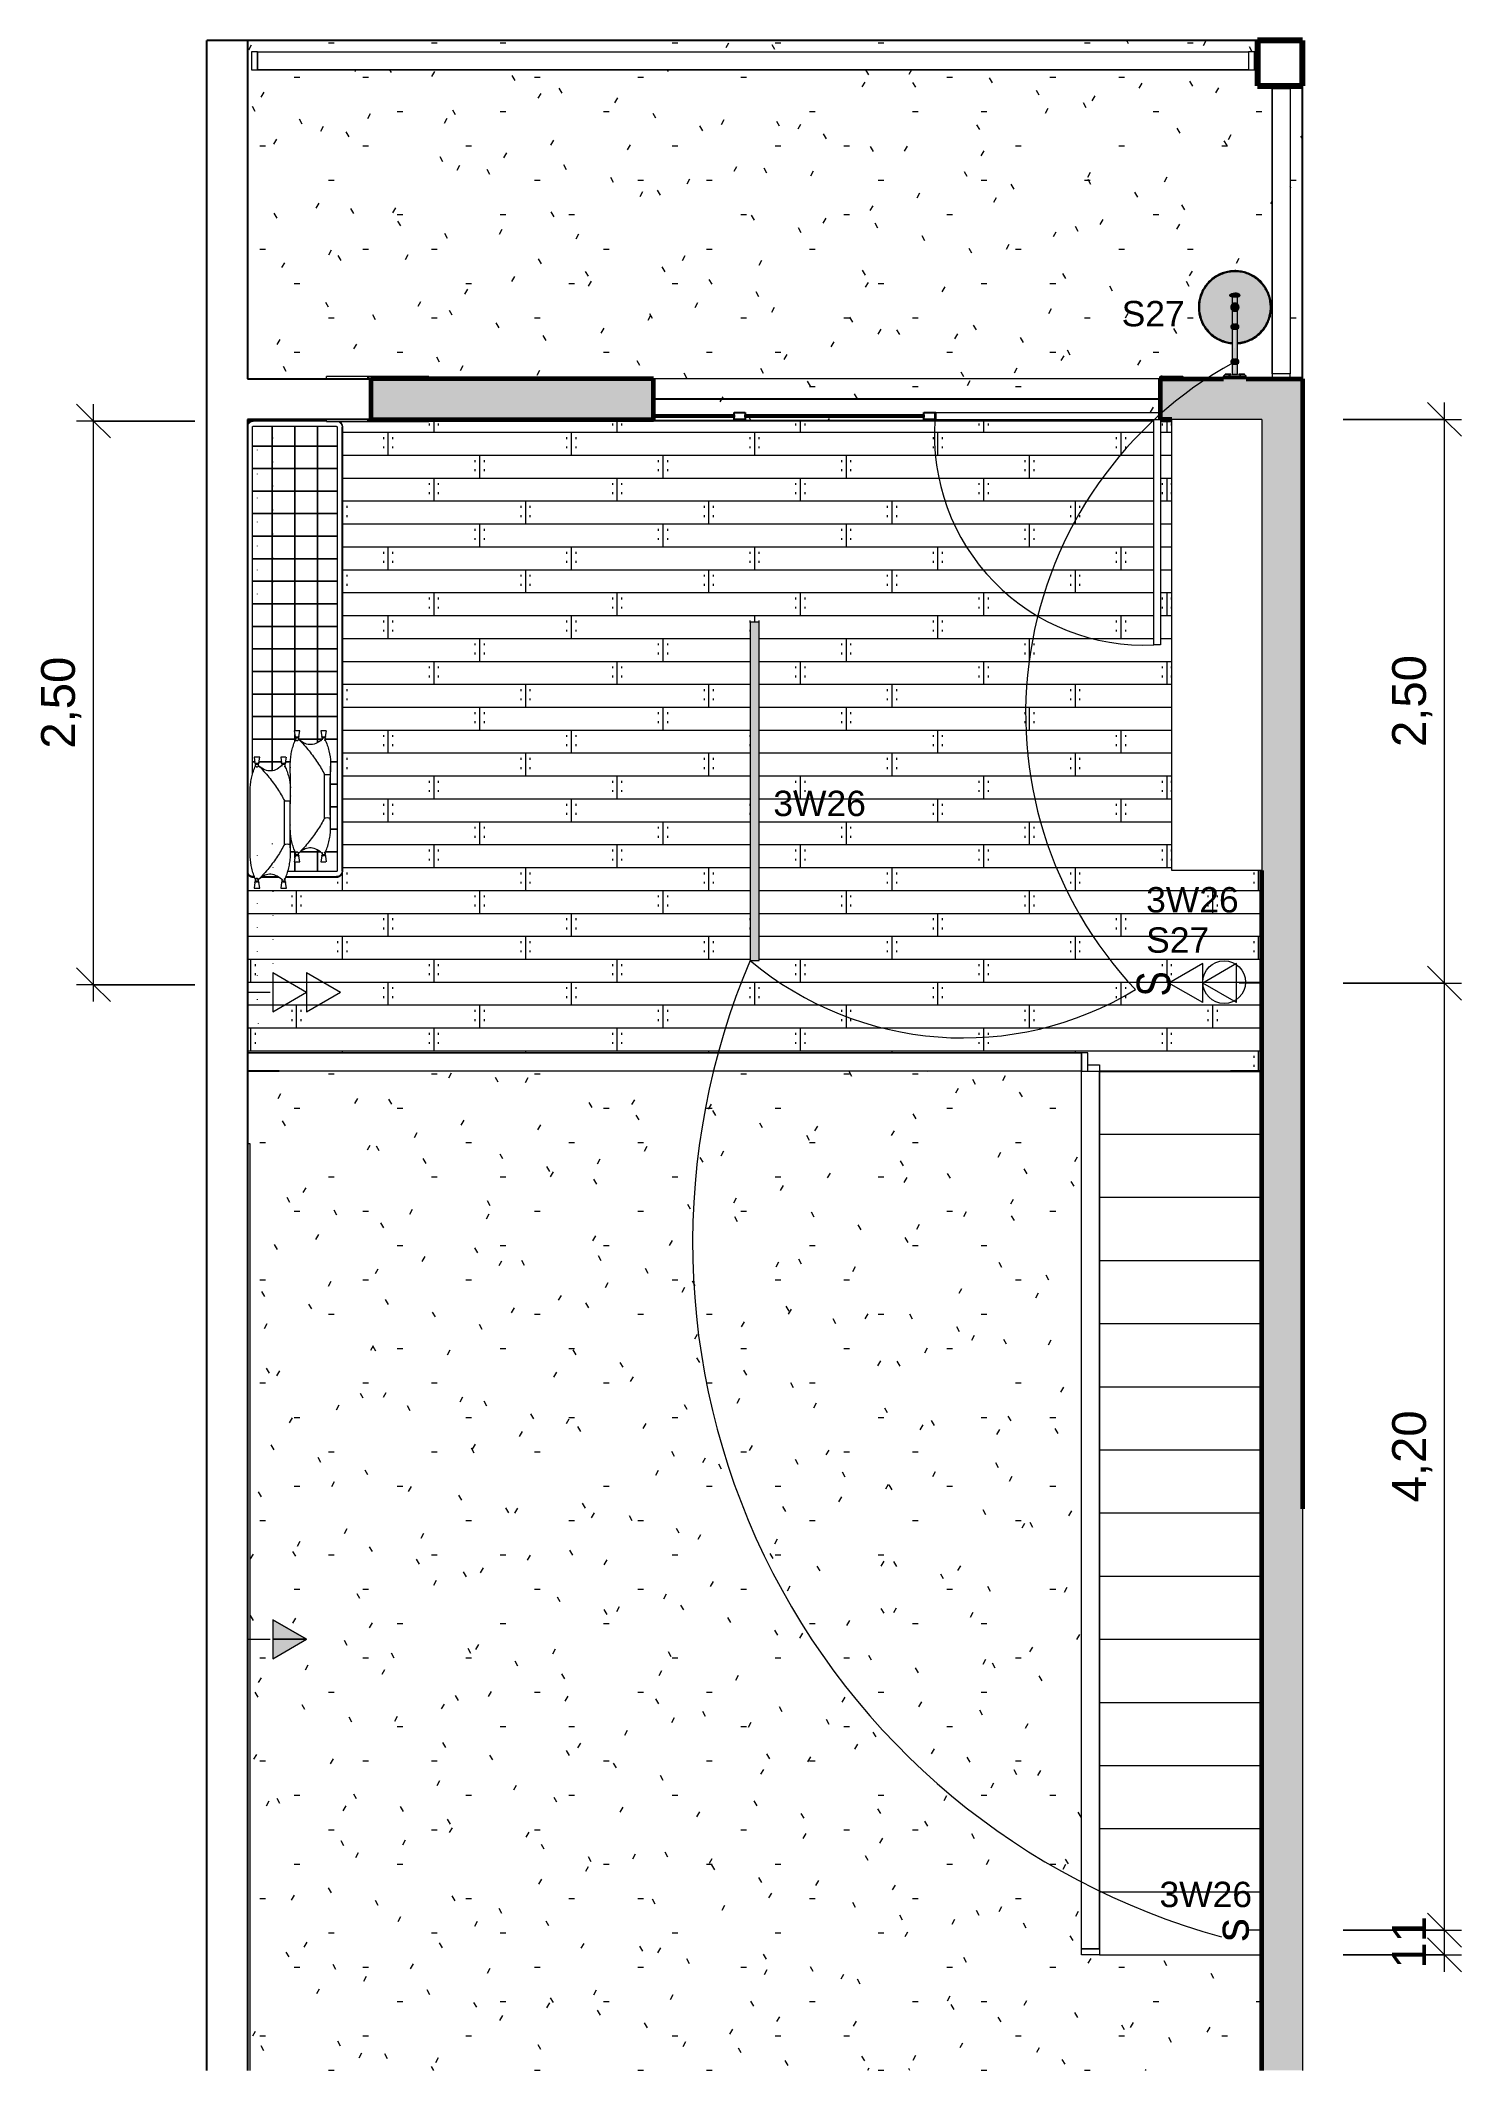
# Model space of a CAD drawing. Header units: millimetres. Extents: x -49742 to -28323, y -43447 to -3800.
# Drawn here: x -34625 to -28323, y -12802 to -3800 of the extents above.
import ezdxf

# ---------------------------------------------------------------- set-up
doc = ezdxf.new("R2010")
doc.units = ezdxf.units.MM
doc.linetypes.add('Overhead', pattern=[3.96875, 2.38125, -1.5875])
for name, color, linetype, lineweight in [('A-ANNO-DIMS', 211, 'Continuous', 9), ('A-ANNO-DIMS-75', 211, 'Continuous', 9), ('A-ANNO-NOTE', 131, 'Continuous', 9), ('A-AREA', 32, 'Continuous', 9), ('A-DETL-GENF', 92, 'Continuous', 9), ('A-DETL-MBND', 5, 'Continuous', 9), ('A-DETL-THIN', 151, 'Continuous', 9), ('A-DOOR', 31, 'Continuous', 9), ('A-FLOR', 192, 'Continuous', 25), ('A-FLOR-PATT', 8, 'Continuous', 25), ('A-GENM', 13, 'Continuous', 9), ('A-GLAZ-CURT', 52, 'Continuous', 9), ('A-GLAZ-CWMG', 51, 'Continuous', 9), ('A-ROOF', 132, 'Continuous', 9), ('A-ROOF-PATT', 132, 'Continuous', 9), ('A-WALL', 113, 'Continuous', 25), ('A-WALL-PATT', 111, 'Continuous', 25), ('Balaústres', 7, 'Continuous', 9), ('Corrimãos superiores', 7, 'Continuous', 9), ('E-LITE-EQPM', 33, 'Continuous', 9), ('G-ANNO-TEXT', 231, 'Continuous', 9), ('I-FURN', 30, 'Continuous', 9), ('S-BEAM', 12, 'Continuous', 25), ('S-COLS', 52, 'Continuous', 25), ('S-STRS', 31, 'Continuous', 9)]:
    doc.layers.add(name, color=color, linetype=linetype, lineweight=lineweight)
doc.styles.add('@Arial Unicode MS', font='ARIALUNI.ttf', dxfattribs={"height": 150})
doc.styles.add('Arial', font='arial.ttf', dxfattribs={"width": 0.8, "height": 150})
doc.styles.add('Arial_1', font='arial.ttf', dxfattribs={"height": 112.5})
doc.styles.add('Arial_2', font='arial.ttf', dxfattribs={"height": 150})
doc.dimstyles.new('CRT_-__Metros_-_Linha_de_chamada_3_5_mm', dxfattribs={"dimscale": 304.8, "dimtxt": 150.876728, "dimasz": 0.492126, "dimexe": 0.246063, "dimexo": 0.0625, "dimgap": 0.123031, "dimtad": 1, "dimdec": 0, "dimlfac": 0.1, "dimdsep": 46, "dimtxsty": '@Arial Unicode MS', "dimblk1": 'OBLIQUE', "dimblk2": 'OBLIQUE', "dimsah": 1, "dimcen": 0.09, "dimdle": 0.246063, "dimazin": 0, "dimtfac": 1, "dimtdec": 4, "dimtix": 1, "dimtmove": 0, "dimatfit": 3, "dimfxl": 1.476378, "dimfxlon": 1, "dimtvp": 1, "dimtolj": 1, "dimtzin": 0, "dimarcsym": 2})
doc.dimstyles.new('CRT_-__Metros_-_Linha_de_chamada_3_5_mm_1', dxfattribs={"dimscale": 304.8, "dimtxt": 150.876728, "dimasz": 0.492126, "dimexe": 0.246063, "dimexo": 0.0625, "dimgap": 0.123031, "dimtad": 1, "dimlfac": 0.001, "dimrnd": 0.01, "dimzin": 0, "dimdsep": 46, "dimtxsty": '@Arial Unicode MS', "dimblk1": 'OBLIQUE', "dimblk2": 'OBLIQUE', "dimsah": 1, "dimcen": 0.09, "dimdle": 0.246063, "dimazin": 0, "dimtfac": 1, "dimtdec": 4, "dimtix": 1, "dimtmove": 0, "dimatfit": 3, "dimfxl": 1.476378, "dimfxlon": 1, "dimtvp": 1, "dimtolj": 1, "dimtzin": 0, "dimarcsym": 2})
pattern_1 = [(0, (-26642.98, 0), (609.6, 152.4), [25.146, -432.054, 25.146, -432.054, -2438.4]), (0, (-26642.98, 0), (609.6, 152.4), [-914.4, 25.146, -889.254, 25.146, -432.054, -1066.8]), (0, (-26642.98, 0), (609.6, 152.4), [-2286, 25.146, -279.654, 25.146, -736.854]), (120, (-26414.38, 76.2), (-436.7823, 451.7291), [25.146, -432.054, 25.146, -432.054, -2438.4]), (120, (-26414.38, 76.2), (-436.7823, 451.7291), [-914.4, 25.146, -889.254, 25.146, -432.054, -1066.8]), (120, (-26414.38, 76.2), (-436.7823, 451.7291), [-2286, 25.146, -279.654, 25.146, -736.854]), (240, (-26338.18, 381), (-172.8177, -604.1291), [25.146, -432.054, 25.146, -432.054, -2438.4]), (240, (-26338.18, 381), (-172.8177, -604.1291), [-914.4, 25.146, -889.254, 25.146, -432.054, -1066.8]), (240, (-26338.18, 381), (-172.8177, -604.1291), [-2286, 25.146, -279.654, 25.146, -736.854])]

msp = doc.modelspace()

# ---------------------------------------------------------------- texts
at = {"layer": 'A-ANNO-NOTE', "insert": (-29763.301, -8039.084), "char_height": 150, "width": 139.49363, "attachment_point": 1, "rotation": 90, "style": 'Arial'}
msp.add_mtext('S', dxfattribs=at)
at = {"layer": 'G-ANNO-TEXT', "color": 33, "char_height": 112.5, "attachment_point": 1, "style": 'Arial_1'}
for s, insert, width in [('S27', (-29829.805, -4954.286), 342.72141), ('3W26', (-31375.05, -7126.422), 517.08844), ('3W26', (-29721.319, -7553.888), 517.08844), ('S27', (-29721.319, -7732.482), 342.72141), ('3W26', (-29662.109, -11965.202), 517.08844)]:
    msp.add_mtext(s, dxfattribs=dict(at, insert=insert, width=width))
at = {"layer": 'G-ANNO-TEXT', "color": 7, "insert": (-29416.67, -12231.534), "char_height": 150, "width": 132.27844, "attachment_point": 1, "rotation": 90, "style": 'Arial_2'}
msp.add_mtext('s', dxfattribs=at)

# ---------------------------------------------------------------- blocks, each defined once
blk = doc.blocks.new('Guarda-corpo - 8x8cm-4859751-PONTOS ELÉTRICOS MEZANINO')
at = {"layer": 'Balaústres'}
for p, q in [((40, 40), (-40, 40)), ((-40, 40), (-40, 12.5)), ((40, 12.5), (40, 40))]:
    blk.add_line(p, q, dxfattribs=at)
blk = doc.blocks.new('Guarda-corpo - 8x8cm-4859784-PONTOS ELÉTRICOS MEZANINO')
at = {"layer": 'Balaústres'}
for p, q in [((-12.5, -40), (40, -40)), ((40, -40), (40, -12.5))]:
    blk.add_line(p, q, dxfattribs=at)
blk = doc.blocks.new('Guarda-corpo - Guarda-corpo-3573188-PONTOS ELÉTRICOS MEZANINO')
at = {"extrusion": (0, 0, -1), "zscale": -1, "rotation": 180}
for name, p in [('Guarda-corpo - 8x8cm-4859784-PONTOS ELÉTRICOS MEZANINO', (3324.6, -8382.2)), ('Guarda-corpo - 8x8cm-4859751-PONTOS ELÉTRICOS MEZANINO', (3324.6, -12249.7))]:
    blk.add_blockref(name, p, dxfattribs=at)
blk = doc.blocks.new('Tipo de corrimão superior - Corrimão superior_Interno_-3573205-PONTOS ELÉTRICOS MEZANINO')
at = {"layer": 'Corrimãos superiores'}
for p, q in [((-3364.6, -8369.7), (-3284.6, -8369.7)), ((-3364.6, -12262.2), (-3364.6, -8369.7)), ((-3284.6, -8369.7), (-3284.6, -12262.2)), ((-3284.6, -12262.2), (-3364.6, -12262.2))]:
    blk.add_line(p, q, dxfattribs=at)
blk = doc.blocks.new('Tipo de corrimão superior - Corrimão superior_Interno_-V3-PONTOS ELÉTRICOS MEZANINO')
at = {"layer": 'Corrimãos superiores'}
for p, q in [((-3364.6, -8369.7), (-3284.6, -8369.7)), ((-3364.6, -12262.2), (-3364.6, -8369.7)), ((-3284.6, -12262.2), (-3284.6, -8369.7)), ((-3364.6, -12262.2), (-3284.6, -12262.2))]:
    blk.add_line(p, q, dxfattribs=at)
blk = doc.blocks.new('Rectangular Mullion - Caibro-3577203-PONTOS ELÉTRICOS MEZANINO')
at = {"layer": 'A-GLAZ-CWMG'}
blk.add_line((-2384.6, -6072.4), (-2384, -6072.4), dxfattribs=at)
blk = doc.blocks.new('Porta correr 4 folhas - 420 x 210-3586394-PONTOS ELÉTRICOS MEZANINO')
at = {"layer": 'A-DETL-MBND'}
for p, q in [((-2199, 100), (1912.3, 100)), ((-2199, 90), (-2199, 100))]:
    blk.add_line(p, q, dxfattribs=at)
blk = doc.blocks.new('Guarda-corpo - 8x8cm-4629493-PONTOS ELÉTRICOS MEZANINO')
at = {"layer": 'Balaústres'}
for p, q in [((40, 40), (-40, 40)), ((-40, 40), (-40, 12.5))]:
    blk.add_line(p, q, dxfattribs=at)
blk = doc.blocks.new('Guarda-corpo - 8x8cm-V4-PONTOS ELÉTRICOS MEZANINO')
at = {"layer": 'Balaústres'}
for p, q in [((-40, -12.5), (-40, -15.2)), ((40, -15.2), (40, -12.5))]:
    blk.add_line(p, q, dxfattribs=at)
blk = doc.blocks.new('Guarda-corpo - Guarda-corpo-3600729-PONTOS ELÉTRICOS MEZANINO')
at = {"rotation": 269.9999999999998}
for name, p in [('Guarda-corpo - 8x8cm-V4-PONTOS ELÉTRICOS MEZANINO', (-7049.4, -8329.7)), ('Guarda-corpo - 8x8cm-4629493-PONTOS ELÉTRICOS MEZANINO', (-3377.1, -8329.7))]:
    blk.add_blockref(name, p, dxfattribs=at)
blk = doc.blocks.new('Tipo de corrimão superior - Corrimão superior_Interno_-3600794-PONTOS ELÉTRICOS MEZANINO')
at = {"layer": 'Corrimãos superiores'}
for p, q in [((-7061.9, -8369.7), (-7061.9, -8289.7)), ((-7061.9, -8289.7), (-3364.6, -8289.7)), ((-3364.6, -8369.7), (-7061.9, -8369.7)), ((-3364.6, -8289.7), (-3364.6, -8369.7))]:
    blk.add_line(p, q, dxfattribs=at)
blk = doc.blocks.new('Tipo de corrimão superior - Corrimão superior_Interno_-V5-PONTOS ELÉTRICOS MEZANINO')
at = {"layer": 'Corrimãos superiores'}
for p, q in [((-7061.9, -8369.7), (-7061.9, -8289.7)), ((-3364.6, -8289.7), (-7061.9, -8289.7)), ((-3364.6, -8369.7), (-7061.9, -8369.7)), ((-3364.6, -8369.7), (-3364.6, -8289.7))]:
    blk.add_line(p, q, dxfattribs=at)
blk = doc.blocks.new('Viga de Madeira - 14x19cm-4254779-PONTOS ELÉTRICOS MEZANINO')
at = {"layer": 'S-BEAM'}
blk.add_line((-2564.6, -8369.8), (-2704.6, -8369.8), dxfattribs=at)
blk = doc.blocks.new('Guarda-corpo - 8x8cm-V6-PONTOS ELÉTRICOS MEZANINO')
at = {"layer": 'Balaústres'}
for p, q in [((40, 40), (-40, 40)), ((-40, 40), (-40, 12.5)), ((40, 12.5), (40, 40))]:
    blk.add_line(p, q, dxfattribs=at)
blk = doc.blocks.new('Guarda-corpo - 8x8cm-V7-PONTOS ELÉTRICOS MEZANINO')
at = {"layer": 'Balaústres'}
for p, q in [((-40, -12.5), (-40, -40)), ((-40, -40), (40, -40)), ((40, -40), (40, -12.5))]:
    blk.add_line(p, q, dxfattribs=at)
blk = doc.blocks.new('Guarda-corpo - Guarda-corpo-3921231-PONTOS ELÉTRICOS MEZANINO')
at = {"rotation": 89.99999999999982}
for name, p in [('Guarda-corpo - 8x8cm-V6-PONTOS ELÉTRICOS MEZANINO', (-7007.1, -3889.7)), ('Guarda-corpo - 8x8cm-V7-PONTOS ELÉTRICOS MEZANINO', (-2637.1, -3889.7))]:
    blk.add_blockref(name, p, dxfattribs=at)
blk = doc.blocks.new('Tipo de corrimão superior - Corrimão superior_Interno_-3921427-PONTOS ELÉTRICOS MEZANINO')
at = {"layer": 'Corrimãos superiores'}
for p, q in [((-7019.6, -3929.7), (-7019.6, -3849.7)), ((-7019.6, -3849.7), (-2624.6, -3849.7)), ((-2624.6, -3849.7), (-2624.6, -3929.7)), ((-2624.6, -3929.7), (-7019.6, -3929.7))]:
    blk.add_line(p, q, dxfattribs=at)
blk = doc.blocks.new('Tipo de corrimão superior - Corrimão superior_Interno_-V8-PONTOS ELÉTRICOS MEZANINO')
at = {"layer": 'Corrimãos superiores'}
for p, q in [((-7019.6, -3849.7), (-7019.6, -3929.7)), ((-7019.6, -3849.7), (-2624.6, -3849.7)), ((-2624.6, -3849.7), (-2624.6, -3929.7)), ((-7019.6, -3929.7), (-2624.6, -3929.7))]:
    blk.add_line(p, q, dxfattribs=at)
blk = doc.blocks.new('Porta inclinada - Porta inclinada Larissa-3958697-PONTOS ELÉTRICOS MEZANINO')
at = {"layer": 'A-DOOR'}
for p, q in [((-1715.3, 100), (-1899, 100)), ((-1899, 90), (-1899, 100)), ((-1899, -100), (-1899, -90)), ((802.7, -60), (1799, -60)), ((802.7, -60), (802.7, -90)), ((802.7, -90), (1770, -90)), ((1770, -90), (1800, -90)), ((1770, -1090), (1770, -90)), ((1799, -60), (1799, -90)), ((1800, -90), (1800, -1090)), ((-1899, -100), (-1715.3, -100)), ((1800, -1090), (1770, -1090))]:
    blk.add_line(p, q, dxfattribs=at)
at = {"layer": 'A-DOOR', "lineweight": 25}
for p, q in [((-1715.3, 100), (-1446.1, 100)), ((-1715.3, 90), (-1715.3, 100)), ((-1446.1, 100), (-1446.1, 90)), ((1799, 100), (1899, 100)), ((1799, -60), (1799, 100)), ((1899, 100), (1899, 90)), ((-1715.3, -100), (-1715.3, -90)), ((-1446.1, -90), (-1446.1, -100)), ((-449.3, -69.9), (-91.7, -69.9)), ((-91.7, -80.3), (-449.3, -80.3)), ((-91.7, -90), (-91.7, -60)), ((-91.7, -60), (-41.7, -60)), ((-91.7, -69.9), (-91.7, -80.3)), ((-41.7, -90), (-91.7, -90)), ((-41.7, -60), (-41.7, -90)), ((-41.7, -80.3), (-41.7, -69.9)), ((-41.7, -69.9), (750, -69.9)), ((750, -80.3), (-41.7, -80.3)), ((750, -90), (750, -60)), ((750, -60), (800, -60)), ((750, -69.9), (750, -80.3)), ((800, -90), (750, -90)), ((800, -60), (800, -90)), ((800, -90), (800, -60)), ((800, -60), (802.7, -60)), ((802.7, -90), (800, -90)), ((1799, -60), (1800, -60)), ((-1446.1, -100), (-1715.3, -100)), ((1850, -100), (1800, -100))]:
    blk.add_line(p, q, dxfattribs=at)
at = {"layer": 'A-DOOR'}
blk.add_arc((1726.7, -161.6), 929.4, 175.93011, 272.67247, dxfattribs=at)
blk = doc.blocks.new('Pilar de Concreto - 20x20 cm-4229753-PONTOS ELÉTRICOS MEZANINO')
at = {"layer": 'S-COLS', "lineweight": 80}
for p, q in [((100, 100), (-100, 100)), ((-100, 100), (-100, -100)), ((100, -100), (100, 100)), ((-100, -100), (100, -100))]:
    blk.add_line(p, q, dxfattribs=at)
blk = doc.blocks.new('COLONIAL BASE - COLONIAL BASE-3960684-PONTOS ELÉTRICOS MEZANINO')
at = {"layer": 'A-GLAZ-CURT'}
for major_axis, start_param, end_param in [((0, 102.8), 0.77654, 0.802487), ((0, 85.3), 1.003902, 1.038548), ((0, 102.8), 2.339105, 2.365053), ((0, 85.3), 2.103045, 2.130486)]:
    blk.add_ellipse((-7224.1, -8093.9), major_axis=major_axis, ratio=0.287348, start_param=start_param, end_param=end_param, dxfattribs=at)
blk = doc.blocks.new('COLONIAL BASE - COLONIAL BASE-V9-PONTOS ELÉTRICOS MEZANINO')
at = {"layer": 'A-GLAZ-CURT'}
for centre, major_axis, start_param, end_param in [((-7224.1, -10004), (0, 102.8), 0.77654, 0.802487), ((-7224.1, -10004), (0, 85.3), 1.003902, 1.038548), ((-7248.1, -9872.5), (0, 117.5), 3.231276, 3.257279), ((-7224.1, -10004), (0, 102.8), 2.339105, 2.365053), ((-7224.1, -10004), (0, 85.3), 2.103045, 2.130486)]:
    blk.add_ellipse(centre, major_axis=major_axis, ratio=0.287348, start_param=start_param, end_param=end_param, dxfattribs=at)
blk = doc.blocks.new('COLONIAL BASE - COLONIAL BASE-V10-PONTOS ELÉTRICOS MEZANINO')
at = {"layer": 'A-GLAZ-CURT'}
for centre, major_axis, start_param, end_param in [((-7224.1, -11641.3), (0, 102.8), 0.77654, 0.802487), ((-7224.1, -11641.3), (0, 85.3), 1.003902, 1.038548), ((-7248.1, -11509.8), (0, 97.5), 3.249769, 3.25384), ((-7224.1, -11641.3), (0, 85.3), 2.103045, 2.130486), ((-7224.1, -11641.3), (0, 102.8), 2.339105, 2.365053)]:
    blk.add_ellipse(centre, major_axis=major_axis, ratio=0.287348, start_param=start_param, end_param=end_param, dxfattribs=at)
blk = doc.blocks.new('COLONIAL BASE - COLONIAL BASE-V11-PONTOS ELÉTRICOS MEZANINO')
at = {"layer": 'A-GLAZ-CURT'}
for major_axis, start_param, end_param in [((0, 102.8), 0.77654, 0.802487), ((0, 85.3), 1.003902, 1.038548), ((0, 85.3), 2.103045, 2.130486)]:
    blk.add_ellipse((-7224.1, -12732.8), major_axis=major_axis, ratio=0.287348, start_param=start_param, end_param=end_param, dxfattribs=at)
blk = doc.blocks.new('Cortina em Tecido com Cortineiro - Sobreposto-4580227-PONTOS ELÉTRICOS MEZANINO')
at = {"layer": 'A-GENM', "color": 55}
for p, q in [((-7017.1, -5509.8), (-7017.1, -5511.6)), ((-6950.1, -5563.5), (-6950.1, -5561.7)), ((-7021.6, -5614.9), (-7021.6, -5616.7)), ((-6950.1, -5669.9), (-6950.1, -5668.1)), ((-7021.6, -5721.3), (-7021.6, -5723.1)), ((-7021.6, -5827.8), (-7021.6, -5829.6)), ((-6950.1, -5776.4), (-6950.1, -5774.5)), ((-7021.6, -5934.2), (-7021.6, -5936)), ((-6950.1, -5882.8), (-6950.1, -5881)), ((-6950.1, -5989.2), (-6950.1, -5987.4)), ((-7021.6, -6040.6), (-7021.6, -6042.4)), ((-6950.1, -6095.7), (-6950.1, -6093.8)), ((-7021.6, -6147.1), (-7021.6, -6148.9)), ((-6950.1, -6202.1), (-6950.1, -6200.3)), ((-7021.6, -6253.5), (-7021.6, -6255.3)), ((-6954.3, -6307.3), (-6954.3, -6305.5)), ((-6954.3, -7363), (-6954.3, -7361.2)), ((-7021.6, -7413.1), (-7021.6, -7414.9)), ((-6950.1, -7468.2), (-6950.1, -7466.4)), ((-7021.6, -7519.6), (-7021.6, -7521.4)), ((-7021.6, -7626), (-7021.6, -7627.8)), ((-6950.1, -7574.6), (-6950.1, -7572.8)), ((-7021.6, -7732.4), (-7021.6, -7734.3)), ((-6950.1, -7681), (-6950.1, -7679.2)), ((-6950.1, -7787.5), (-6950.1, -7785.7)), ((-7021.6, -7838.9), (-7021.6, -7840.7)), ((-6950.1, -7893.9), (-6950.1, -7892.1)), ((-7021.6, -7945.3), (-7021.6, -7947.1)), ((-6950.1, -8000.3), (-6950.1, -7998.5)), ((-7021.6, -8051.7), (-7021.6, -8053.6)), ((-7017.1, -8156.8), (-7017.1, -8158.6)), ((-6950.1, -8106.8), (-6950.1, -8105))]:
    blk.add_line(p, q, dxfattribs=at)
blk = doc.blocks.new('estante - estante-4589433-PONTOS ELÉTRICOS MEZANINO')
at = {"layer": 'I-FURN', "color": 254}
for p, q in [((-990, 0), (1010, 0)), ((-990, 0), (-990, -400)), ((1010, 0), (1010, -400)), ((1010, -400), (-990, -400))]:
    blk.add_line(p, q, dxfattribs=at)
blk = doc.blocks.new('banco mezanino - banco mezanino-4591392-PONTOS ELÉTRICOS MEZANINO')
at = {"layer": 'I-FURN', "color": 254}
for p, q in [((-990, 0), (-990, -0.9)), ((-990, 0), (-990, -0.9)), ((1010, 0), (1010, -15.4)), ((1010, 0), (1010, -15.4)), ((-990, 0), (-990, -0.9)), ((1010, -15.4), (1010, 0))]:
    blk.add_line(p, q, dxfattribs=at)
blk = doc.blocks.new('Blks_Mob_Almofada Futon - Azul 270cm-3815686-PONTOS ELÉTRICOS MEZANINO')
at = {"layer": 'A-GENM', "color": 254}
for p, q in [((-1012.5, 184.2), (-1012.5, 178.1)), ((-1012.5, 184.2), (-1012.5, 178.1)), ((-1010, 184.2), (-1010, 179.1)), ((-555.7, 187.5), (984.2, 187.5)), ((987.5, 184.2), (987.5, -184.2)), ((1010, -141), (1010, 184.2)), ((1012.5, -141), (1012.5, 184.2)), ((1012.5, -141), (1012.5, 184.2)), ((-1012.5, 147), (-1012.5, 71.6)), ((-1012.5, 147), (-1012.5, 71.6)), ((-1010, 143.5), (-1010, 75.4)), ((-540.2, 100), (-500, 100)), ((-500, 100), (-540.2, 100)), ((-500, 100), (-400, 100)), ((-400, 100), (-500, 100)), ((-400, 100), (-300, 100)), ((-300, 100), (-400, 100)), ((-300, 100), (-200, 100)), ((-200, 100), (-300, 100)), ((-200, 100), (-100, 100)), ((-100, 100), (-200, 100)), ((-100, 100), (0, 100)), ((0, 100), (-100, 100)), ((0, 100), (100, 100)), ((100, 100), (0, 100)), ((100, 100), (200, 100)), ((200, 100), (100, 100)), ((200, 100), (300, 100)), ((300, 100), (200, 100)), ((300, 100), (400, 100)), ((400, 100), (300, 100)), ((400, 100), (500, 100)), ((500, 100), (400, 100)), ((500, 100), (600, 100)), ((600, 100), (500, 100)), ((600, 100), (700, 100)), ((700, 100), (600, 100)), ((700, 100), (800, 100)), ((800, 100), (700, 100)), ((800, 100), (900, 100)), ((900, 100), (800, 100)), ((900, 100), (988, 100)), ((988, 100), (900, 100)), ((-1012.5, 43.1), (-1012.5, -184.2)), ((-1012.5, 40.5), (-1012.5, -184.2)), ((-1010, 39.5), (-1010, -184.2)), ((-988, 0), (-943.7, 0)), ((-943.7, 0), (-988, 0)), ((-987.5, -184.2), (-987.5, 31.5)), ((-928.1, 0), (-900, 0)), ((-900, 0), (-928.1, 0)), ((600, 0), (700, 0)), ((700, 0), (600, 0)), ((700, 0), (800, 0)), ((800, 0), (700, 0)), ((-900, 0), (-896.1, 0)), ((-896.1, 0), (-900, 0)), ((-410.7, 0), (-400, 0)), ((-400, 0), (-410.7, 0)), ((-400, 0), (-379.4, 0)), ((-379.4, 0), (-400, 0)), ((-363.7, 0), (-300, 0)), ((-300, 0), (-363.7, 0)), ((-300, 0), (-200, 0)), ((-200, 0), (-300, 0)), ((-200, 0), (-100, 0)), ((-100, 0), (-200, 0)), ((-100, 0), (0, 0)), ((0, 0), (-100, 0)), ((0, 0), (100, 0)), ((100, 0), (0, 0)), ((100, 0), (200, 0)), ((200, 0), (100, 0)), ((200, 0), (300, 0)), ((300, 0), (200, 0)), ((300, 0), (400, 0)), ((400, 0), (300, 0)), ((400, 0), (500, 0)), ((500, 0), (400, 0)), ((500, 0), (600, 0)), ((600, 0), (500, 0)), ((800, 0), (900, 0)), ((900, 0), (800, 0)), ((900, 0), (988, 0)), ((988, 0), (900, 0)), ((-900, -100), (-987.7, -100)), ((-987.7, -100), (-900, -100)), ((-891.7, -100), (-900, -100)), ((-900, -100), (-891.7, -100)), ((-400, -100), (-415.5, -100)), ((-415.5, -100), (-400, -100)), ((-300, -100), (-400, -100)), ((-400, -100), (-300, -100)), ((-200, -100), (-300, -100)), ((-300, -100), (-200, -100)), ((-100, -100), (-200, -100)), ((-200, -100), (-100, -100)), ((0, -100), (-100, -100)), ((-100, -100), (0, -100)), ((100, -100), (0, -100)), ((0, -100), (100, -100)), ((200, -100), (100, -100)), ((100, -100), (200, -100)), ((300, -100), (200, -100)), ((200, -100), (300, -100)), ((400, -100), (300, -100)), ((300, -100), (400, -100)), ((500, -100), (400, -100)), ((400, -100), (500, -100)), ((600, -100), (500, -100)), ((500, -100), (600, -100)), ((700, -100), (600, -100)), ((600, -100), (700, -100)), ((800, -100), (700, -100)), ((700, -100), (800, -100)), ((900, -100), (800, -100)), ((800, -100), (900, -100)), ((988, -100), (900, -100)), ((900, -100), (988, -100)), ((984.2, -187.5), (-984.2, -187.5)), ((-984.2, -210), (984.2, -210)), ((-984.2, -212.5), (984.2, -212.5)), ((-984.2, -212.5), (984.2, -212.5))]:
    blk.add_line(p, q, dxfattribs=at)
at = {"layer": 'A-GENM', "color": 254, "flags": 128}
for points in [[(-996.3, 209.8), (-997.3, 209.3), (-998.3, 208.8), (-999.2, 208.2), (-1000.2, 207.6), (-1001.1, 206.9), (-1002, 206.2), (-1002.9, 205.5), (-1003.7, 204.7), (-1004.5, 203.9), (-1005.3, 203.1), (-1006, 202.2), (-1006.7, 201.3), (-1007.4, 200.4), (-1008, 199.5), (-1008.6, 198.5), (-1009.2, 197.5), (-1009.7, 196.5), (-1010.1, 195.5), (-1010.6, 194.5), (-1011, 193.4), (-1011.3, 192.3), (-1011.6, 191.2), (-1011.9, 190.1), (-1012.1, 189), (-1012.3, 187.9), (-1012.4, 186.8), (-1012.5, 185.6), (-1012.5, 184.5), (-1012.5, 184.2)], [(-996.3, 209.8), (-997.3, 209.3), (-998.3, 208.8), (-999.2, 208.2), (-1000.2, 207.6), (-1001.1, 206.9), (-1002, 206.2), (-1002.9, 205.5), (-1003.7, 204.7), (-1004.5, 203.9), (-1005.3, 203.1), (-1006, 202.2), (-1006.7, 201.3), (-1007.4, 200.4), (-1008, 199.5), (-1008.6, 198.5), (-1009.2, 197.5), (-1009.7, 196.5), (-1010.1, 195.5), (-1010.6, 194.5), (-1011, 193.4), (-1011.3, 192.3), (-1011.6, 191.2), (-1011.9, 190.1), (-1012.1, 189), (-1012.3, 187.9), (-1012.4, 186.8), (-1012.5, 185.6), (-1012.5, 184.5), (-1012.5, 184.2)], [(-1010, 184.2), (-1009.2, 190.6), (-1006.8, 196.6), (-1003, 201.9), (-998, 206), (-992.2, 208.7), (-988.2, 209.7), (-984.2, 210)], [(984.2, 210), (990.6, 209.2), (996.6, 206.8), (1001.9, 203), (1006, 198), (1008.7, 192.2), (1009.7, 188.2), (1010, 184.2)], [(984.2, 187.5), (984.3, 187.5), (984.5, 187.5), (984.6, 187.5), (984.7, 187.5), (984.9, 187.4), (985, 187.4), (985.1, 187.4), (985.2, 187.3), (985.4, 187.3), (985.5, 187.2), (985.6, 187.2), (985.7, 187.1), (985.8, 187.1), (986, 187), (986.1, 186.9), (986.2, 186.8), (986.3, 186.8), (986.4, 186.7), (986.5, 186.6), (986.6, 186.5), (986.7, 186.4), (986.7, 186.3), (986.8, 186.2), (986.9, 186.1), (987, 186), (987, 185.9), (987.1, 185.8), (987.2, 185.6), (987.2, 185.5), (987.3, 185.4), (987.3, 185.3), (987.4, 185.1), (987.4, 185), (987.4, 184.9), (987.5, 184.8), (987.5, 184.6), (987.5, 184.5), (987.5, 184.4), (987.5, 184.2), (987.5, 184.2)], [(1012.5, 184.2), (1012.5, 185.3), (1012.4, 186.5), (1012.3, 187.6), (1012.1, 188.7), (1011.9, 189.8), (1011.7, 190.9), (1011.4, 192), (1011.1, 193.1), (1010.7, 194.2), (1010.3, 195.2), (1009.8, 196.3), (1009.3, 197.3), (1008.8, 198.3), (1008.2, 199.2), (1007.6, 200.2), (1006.9, 201.1), (1006.2, 202), (1005.5, 202.9), (1004.7, 203.7), (1003.9, 204.5), (1003.1, 205.3), (1002.2, 206), (1001.3, 206.7), (1000.4, 207.4), (999.5, 208), (998.5, 208.6), (997.5, 209.2), (996.5, 209.7)], [(1012.5, 184.2), (1012.5, 185.3), (1012.4, 186.5), (1012.3, 187.6), (1012.1, 188.7), (1011.9, 189.8), (1011.7, 190.9), (1011.4, 192), (1011.1, 193.1), (1010.7, 194.2), (1010.3, 195.2), (1009.8, 196.3), (1009.3, 197.3), (1008.8, 198.3), (1008.2, 199.2), (1007.6, 200.2), (1006.9, 201.1), (1006.2, 202), (1005.5, 202.9), (1004.7, 203.7), (1003.9, 204.5), (1003.1, 205.3), (1002.2, 206), (1001.3, 206.7), (1000.4, 207.4), (999.5, 208), (998.5, 208.6), (997.5, 209.2), (996.5, 209.7)], [(-1012.5, -184.2), (-1012.5, -185.3), (-1012.4, -186.5), (-1012.3, -187.6), (-1012.1, -188.7), (-1011.9, -189.8), (-1011.7, -190.9), (-1011.4, -192), (-1011.1, -193.1), (-1010.7, -194.2), (-1010.3, -195.2), (-1009.8, -196.3), (-1009.3, -197.3), (-1008.8, -198.3), (-1008.2, -199.2), (-1007.6, -200.2), (-1006.9, -201.1), (-1006.2, -202), (-1005.5, -202.9), (-1004.7, -203.7), (-1003.9, -204.5), (-1003.1, -205.3), (-1002.2, -206), (-1001.3, -206.7), (-1000.4, -207.4), (-999.5, -208), (-998.5, -208.6), (-997.5, -209.2), (-996.5, -209.7), (-995.5, -210.1), (-994.5, -210.6), (-993.4, -211), (-992.3, -211.3), (-991.2, -211.6), (-990.1, -211.9), (-989, -212.1), (-987.9, -212.3), (-986.8, -212.4), (-985.6, -212.5), (-984.5, -212.5), (-984.2, -212.5)], [(-1012.5, -184.2), (-1012.5, -185.3), (-1012.4, -186.5), (-1012.3, -187.6), (-1012.1, -188.7), (-1011.9, -189.8), (-1011.7, -190.9), (-1011.4, -192), (-1011.1, -193.1), (-1010.7, -194.2), (-1010.3, -195.2), (-1009.8, -196.3), (-1009.3, -197.3), (-1008.8, -198.3), (-1008.2, -199.2), (-1007.6, -200.2), (-1006.9, -201.1), (-1006.2, -202), (-1005.5, -202.9), (-1004.7, -203.7), (-1003.9, -204.5), (-1003.1, -205.3), (-1002.2, -206), (-1001.3, -206.7), (-1000.4, -207.4), (-999.5, -208), (-998.5, -208.6), (-997.5, -209.2), (-996.5, -209.7), (-995.5, -210.1), (-994.5, -210.6), (-993.4, -211), (-992.3, -211.3), (-991.2, -211.6), (-990.1, -211.9), (-989, -212.1), (-987.9, -212.3), (-986.8, -212.4), (-985.6, -212.5), (-984.5, -212.5), (-984.2, -212.5)], [(-984.2, -210), (-990.6, -209.2), (-996.6, -206.8), (-1001.9, -203), (-1006, -198), (-1008.7, -192.2), (-1009.7, -188.2), (-1010, -184.2)], [(-984.2, -187.5), (-984.3, -187.5), (-984.5, -187.5), (-984.6, -187.5), (-984.7, -187.5), (-984.9, -187.4), (-985, -187.4), (-985.1, -187.4), (-985.2, -187.3), (-985.4, -187.3), (-985.5, -187.2), (-985.6, -187.2), (-985.7, -187.1), (-985.8, -187.1), (-986, -187), (-986.1, -186.9), (-986.2, -186.8), (-986.3, -186.8), (-986.4, -186.7), (-986.5, -186.6), (-986.6, -186.5), (-986.7, -186.4), (-986.7, -186.3), (-986.8, -186.2), (-986.9, -186.1), (-987, -186), (-987, -185.9), (-987.1, -185.8), (-987.2, -185.6), (-987.2, -185.5), (-987.3, -185.4), (-987.3, -185.3), (-987.4, -185.1), (-987.4, -185), (-987.4, -184.9), (-987.5, -184.8), (-987.5, -184.6), (-987.5, -184.5), (-987.5, -184.4), (-987.5, -184.2), (-987.5, -184.2)], [(987.5, -184.2), (987.5, -184.3), (987.5, -184.5), (987.5, -184.6), (987.5, -184.7), (987.4, -184.9), (987.4, -185), (987.4, -185.1), (987.3, -185.2), (987.3, -185.4), (987.2, -185.5), (987.2, -185.6), (987.1, -185.7), (987.1, -185.8), (987, -186), (986.9, -186.1), (986.8, -186.2), (986.8, -186.3), (986.7, -186.4), (986.6, -186.5), (986.5, -186.6), (986.4, -186.7), (986.3, -186.7), (986.2, -186.8), (986.1, -186.9), (986, -187), (985.9, -187), (985.8, -187.1), (985.6, -187.2), (985.5, -187.2), (985.4, -187.3), (985.3, -187.3), (985.1, -187.4), (985, -187.4), (984.9, -187.4), (984.8, -187.5), (984.6, -187.5), (984.5, -187.5), (984.4, -187.5), (984.2, -187.5), (984.2, -187.5)], [(1008, -193.6), (1006.8, -196.6), (1003, -201.9), (998, -206), (992.2, -208.7), (988.2, -209.7), (984.2, -210)], [(984.2, -212.5), (985.3, -212.5), (986.5, -212.4), (987.6, -212.3), (988.7, -212.1), (989.8, -211.9), (990.9, -211.7), (992, -211.4), (993.1, -211.1), (994.2, -210.7), (995.2, -210.3), (996.3, -209.8), (997.3, -209.3), (998.3, -208.8), (999.2, -208.2), (1000.2, -207.6), (1001.1, -206.9), (1002, -206.2), (1002.9, -205.5), (1003.7, -204.7), (1004.5, -203.9), (1005.3, -203.1), (1006, -202.2), (1006.7, -201.3), (1007.4, -200.4), (1008, -199.5)], [(984.2, -212.5), (985.3, -212.5), (986.5, -212.4), (987.6, -212.3), (988.7, -212.1), (989.8, -211.9), (990.9, -211.7), (992, -211.4), (993.1, -211.1), (994.2, -210.7), (995.2, -210.3), (996.3, -209.8), (997.3, -209.3), (998.3, -208.8), (999.2, -208.2), (1000.2, -207.6), (1001.1, -206.9), (1002, -206.2), (1002.9, -205.5), (1003.7, -204.7), (1004.5, -203.9), (1005.3, -203.1), (1006, -202.2), (1006.7, -201.3), (1007.4, -200.4), (1008, -199.5)]]:
    blk.add_lwpolyline(points, dxfattribs=at)
at = {"layer": 'A-GENM', "color": 254}
for points, knots in [([(-500, 187.9), (-500, 185.4), (-500, 181.9), (-500, 178.4), (-500, 177.4)], [0.124041, 0.124041, 0.124041, 0.124041, 0.2, 0.2291414, 0.2291414, 0.2291414, 0.2291414]), ([(-500, 177.4), (-500, 180.1), (-500, 183.6), (-500, 187), (-500, 187.9)], [0.7708586, 0.7708586, 0.7708586, 0.7708586, 0.85, 0.875959, 0.875959, 0.875959, 0.875959]), ([(-400, 187.9), (-400, 185.4), (-400, 176.3), (-400, 156.8), (-400, 134.7), (-400, 114.6), (-400, 104.9), (-400, 100)], [0.124041, 0.124041, 0.124041, 0.124041, 0.2, 0.4, 0.7, 0.85, 1, 1, 1, 1]), ([(-400, 100), (-400, 106.5), (-400, 119.6), (-400, 143.2), (-400, 165.3), (-400, 181.2), (-400, 187), (-400, 187.9)], [0, 0, 0, 0, 0.2, 0.4, 0.7, 0.85, 0.875959, 0.875959, 0.875959, 0.875959]), ([(-300, 187.9), (-300, 185.4), (-300, 176.3), (-300, 156.8), (-300, 134.7), (-300, 114.6), (-300, 104.9), (-300, 100)], [0.124041, 0.124041, 0.124041, 0.124041, 0.2, 0.4, 0.7, 0.85, 1, 1, 1, 1]), ([(-300, 100), (-300, 106.5), (-300, 119.6), (-300, 143.2), (-300, 165.3), (-300, 181.2), (-300, 187), (-300, 187.9)], [0, 0, 0, 0, 0.2, 0.4, 0.7, 0.85, 0.875959, 0.875959, 0.875959, 0.875959]), ([(-200, 187.9), (-200, 185.4), (-200, 176.3), (-200, 156.8), (-200, 134.7), (-200, 114.6), (-200, 104.9), (-200, 100)], [0.124041, 0.124041, 0.124041, 0.124041, 0.2, 0.4, 0.7, 0.85, 1, 1, 1, 1]), ([(-200, 100), (-200, 106.5), (-200, 119.6), (-200, 143.2), (-200, 165.3), (-200, 181.2), (-200, 187), (-200, 187.9)], [0, 0, 0, 0, 0.2, 0.4, 0.7, 0.85, 0.875959, 0.875959, 0.875959, 0.875959]), ([(-100, 187.9), (-100, 185.4), (-100, 176.3), (-100, 156.8), (-100, 134.7), (-100, 114.6), (-100, 104.9), (-100, 100)], [0.124041, 0.124041, 0.124041, 0.124041, 0.2, 0.4, 0.7, 0.85, 1, 1, 1, 1]), ([(-100, 100), (-100, 106.5), (-100, 119.6), (-100, 143.2), (-100, 165.3), (-100, 181.2), (-100, 187), (-100, 187.9)], [0, 0, 0, 0, 0.2, 0.4, 0.7, 0.85, 0.875959, 0.875959, 0.875959, 0.875959]), ([(0, 187.9), (0, 185.4), (0, 176.3), (0, 156.8), (0, 134.7), (0, 114.6), (0, 104.9), (0, 100)], [0.124041, 0.124041, 0.124041, 0.124041, 0.2, 0.4, 0.7, 0.85, 1, 1, 1, 1]), ([(0, 100), (0, 106.5), (0, 119.6), (0, 143.2), (0, 165.3), (0, 181.2), (0, 187), (0, 187.9)], [0, 0, 0, 0, 0.2, 0.4, 0.7, 0.85, 0.875959, 0.875959, 0.875959, 0.875959]), ([(100, 187.9), (100, 185.4), (100, 176.3), (100, 156.8), (100, 134.7), (100, 114.6), (100, 104.9), (100, 100)], [0.124041, 0.124041, 0.124041, 0.124041, 0.2, 0.4, 0.7, 0.85, 1, 1, 1, 1]), ([(100, 100), (100, 106.5), (100, 119.6), (100, 143.2), (100, 165.3), (100, 181.2), (100, 187), (100, 187.9)], [0, 0, 0, 0, 0.2, 0.4, 0.7, 0.85, 0.875959, 0.875959, 0.875959, 0.875959]), ([(200, 187.9), (200, 185.4), (200, 176.3), (200, 156.8), (200, 134.7), (200, 114.6), (200, 104.9), (200, 100)], [0.124041, 0.124041, 0.124041, 0.124041, 0.2, 0.4, 0.7, 0.85, 1, 1, 1, 1]), ([(200, 100), (200, 106.5), (200, 119.6), (200, 143.2), (200, 165.3), (200, 181.2), (200, 187), (200, 187.9)], [0, 0, 0, 0, 0.2, 0.4, 0.7, 0.85, 0.875959, 0.875959, 0.875959, 0.875959]), ([(300, 187.9), (300, 185.4), (300, 176.3), (300, 156.8), (300, 134.7), (300, 114.6), (300, 104.9), (300, 100)], [0.124041, 0.124041, 0.124041, 0.124041, 0.2, 0.4, 0.7, 0.85, 1, 1, 1, 1]), ([(300, 100), (300, 106.5), (300, 119.6), (300, 143.2), (300, 165.3), (300, 181.2), (300, 187), (300, 187.9)], [0, 0, 0, 0, 0.2, 0.4, 0.7, 0.85, 0.875959, 0.875959, 0.875959, 0.875959]), ([(400, 187.9), (400, 185.4), (400, 176.3), (400, 156.8), (400, 134.7), (400, 114.6), (400, 104.9), (400, 100)], [0.124041, 0.124041, 0.124041, 0.124041, 0.2, 0.4, 0.7, 0.85, 1, 1, 1, 1]), ([(400, 100), (400, 106.5), (400, 119.6), (400, 143.2), (400, 165.3), (400, 181.2), (400, 187), (400, 187.9)], [0, 0, 0, 0, 0.2, 0.4, 0.7, 0.85, 0.875959, 0.875959, 0.875959, 0.875959]), ([(500, 187.9), (500, 185.4), (500, 176.3), (500, 156.8), (500, 134.7), (500, 114.6), (500, 104.9), (500, 100)], [0.124041, 0.124041, 0.124041, 0.124041, 0.2, 0.4, 0.7, 0.85, 1, 1, 1, 1]), ([(500, 100), (500, 106.5), (500, 119.6), (500, 143.2), (500, 165.3), (500, 181.2), (500, 187), (500, 187.9)], [0, 0, 0, 0, 0.2, 0.4, 0.7, 0.85, 0.875959, 0.875959, 0.875959, 0.875959]), ([(600, 187.9), (600, 185.4), (600, 176.3), (600, 156.8), (600, 134.7), (600, 114.6), (600, 104.9), (600, 100)], [0.124041, 0.124041, 0.124041, 0.124041, 0.2, 0.4, 0.7, 0.85, 1, 1, 1, 1]), ([(600, 100), (600, 106.5), (600, 119.6), (600, 143.2), (600, 165.3), (600, 181.2), (600, 187), (600, 187.9)], [0, 0, 0, 0, 0.2, 0.4, 0.7, 0.85, 0.875959, 0.875959, 0.875959, 0.875959]), ([(700, 188), (700, 185.5), (700, 176.3), (700, 156.8), (700, 134.7), (700, 114.6), (700, 104.9), (700, 100)], [0.1224302, 0.1224302, 0.1224302, 0.1224302, 0.2, 0.4, 0.7, 0.85, 1, 1, 1, 1]), ([(700, 100), (700, 106.5), (700, 119.6), (700, 143.2), (700, 165.3), (700, 181.3), (700, 187.1), (700, 188)], [0, 0, 0, 0, 0.2, 0.4, 0.7, 0.85, 0.8775698, 0.8775698, 0.8775698, 0.8775698]), ([(800, 188), (800, 185.4), (800, 176.3), (800, 156.8), (800, 134.7), (800, 114.6), (800, 104.9), (800, 100)], [0.122997, 0.122997, 0.122997, 0.122997, 0.2, 0.4, 0.7, 0.85, 1, 1, 1, 1]), ([(800, 100), (800, 106.5), (800, 119.6), (800, 143.2), (800, 165.3), (800, 181.3), (800, 187.1), (800, 188)], [0, 0, 0, 0, 0.2, 0.4, 0.7, 0.85, 0.877003, 0.877003, 0.877003, 0.877003]), ([(900, 187.9), (900, 185.4), (900, 176.3), (900, 156.8), (900, 134.7), (900, 114.6), (900, 104.9), (900, 100)], [0.1235638, 0.1235638, 0.1235638, 0.1235638, 0.2, 0.4, 0.7, 0.85, 1, 1, 1, 1]), ([(900, 100), (900, 106.5), (900, 119.6), (900, 143.2), (900, 165.3), (900, 181.2), (900, 187), (900, 187.9)], [0, 0, 0, 0, 0.2, 0.4, 0.7, 0.85, 0.8764362, 0.8764362, 0.8764362, 0.8764362]), ([(-500, 159.2), (-500, 149.4), (-500, 134.4), (-500, 114.6), (-500, 104.9), (-500, 100)], [0.4097086, 0.4097086, 0.4097086, 0.4097086, 0.7, 0.85, 1, 1, 1, 1]), ([(-500, 100), (-500, 106.5), (-500, 119.6), (-500, 139.5), (-500, 152.8), (-500, 159.2)], [0, 0, 0, 0, 0.2, 0.4, 0.5902914, 0.5902914, 0.5902914, 0.5902914]), ([(-500, 100), (-500, 93.5), (-500, 80.4), (-500, 66.5), (-500, 59.2), (-500, 58.8)], [0, 0, 0, 0, 0.2, 0.4, 0.4137121, 0.4137121, 0.4137121, 0.4137121]), ([(-500, 58.8), (-500, 62.6), (-500, 71.5), (-500, 85.4), (-500, 95.1), (-500, 100)], [0.5862879, 0.5862879, 0.5862879, 0.5862879, 0.7, 0.85, 1, 1, 1, 1]), ([(-400, 100), (-400, 93.5), (-400, 80.4), (-400, 56.8), (-400, 34.7), (-400, 14.6), (-400, 4.9), (-400, 0)], [0, 0, 0, 0, 0.2, 0.4, 0.7, 0.85, 1, 1, 1, 1]), ([(-400, 0), (-400, 6.5), (-400, 19.6), (-400, 43.2), (-400, 65.3), (-400, 85.4), (-400, 95.1), (-400, 100)], [0, 0, 0, 0, 0.2, 0.4, 0.7, 0.85, 1, 1, 1, 1]), ([(-300, 100), (-300, 93.5), (-300, 80.4), (-300, 56.8), (-300, 34.7), (-300, 14.6), (-300, 4.9), (-300, 0)], [0, 0, 0, 0, 0.2, 0.4, 0.7, 0.85, 1, 1, 1, 1]), ([(-300, 0), (-300, 6.5), (-300, 19.6), (-300, 43.2), (-300, 65.3), (-300, 85.4), (-300, 95.1), (-300, 100)], [0, 0, 0, 0, 0.2, 0.4, 0.7, 0.85, 1, 1, 1, 1]), ([(-200, 100), (-200, 93.5), (-200, 80.4), (-200, 56.8), (-200, 34.7), (-200, 14.6), (-200, 4.9), (-200, 0)], [0, 0, 0, 0, 0.2, 0.4, 0.7, 0.85, 1, 1, 1, 1]), ([(-200, 0), (-200, 6.5), (-200, 19.6), (-200, 43.2), (-200, 65.3), (-200, 85.4), (-200, 95.1), (-200, 100)], [0, 0, 0, 0, 0.2, 0.4, 0.7, 0.85, 1, 1, 1, 1]), ([(-100, 100), (-100, 93.5), (-100, 80.4), (-100, 56.8), (-100, 34.7), (-100, 14.6), (-100, 4.9), (-100, 0)], [0, 0, 0, 0, 0.2, 0.4, 0.7, 0.85, 1, 1, 1, 1]), ([(-100, 0), (-100, 6.5), (-100, 19.6), (-100, 43.2), (-100, 65.3), (-100, 85.4), (-100, 95.1), (-100, 100)], [0, 0, 0, 0, 0.2, 0.4, 0.7, 0.85, 1, 1, 1, 1]), ([(0, 100), (0, 93.5), (0, 80.4), (0, 56.8), (0, 34.7), (0, 14.6), (0, 4.9), (0, 0)], [0, 0, 0, 0, 0.2, 0.4, 0.7, 0.85, 1, 1, 1, 1]), ([(0, 0), (0, 6.5), (0, 19.6), (0, 43.2), (0, 65.3), (0, 85.4), (0, 95.1), (0, 100)], [0, 0, 0, 0, 0.2, 0.4, 0.7, 0.85, 1, 1, 1, 1]), ([(100, 100), (100, 93.5), (100, 80.4), (100, 56.8), (100, 34.7), (100, 14.6), (100, 4.9), (100, 0)], [0, 0, 0, 0, 0.2, 0.4, 0.7, 0.85, 1, 1, 1, 1]), ([(100, 0), (100, 6.5), (100, 19.6), (100, 43.2), (100, 65.3), (100, 85.4), (100, 95.1), (100, 100)], [0, 0, 0, 0, 0.2, 0.4, 0.7, 0.85, 1, 1, 1, 1]), ([(200, 100), (200, 93.5), (200, 80.4), (200, 56.8), (200, 34.7), (200, 14.6), (200, 4.9), (200, 0)], [0, 0, 0, 0, 0.2, 0.4, 0.7, 0.85, 1, 1, 1, 1]), ([(200, 0), (200, 6.5), (200, 19.6), (200, 43.2), (200, 65.3), (200, 85.4), (200, 95.1), (200, 100)], [0, 0, 0, 0, 0.2, 0.4, 0.7, 0.85, 1, 1, 1, 1]), ([(300, 100), (300, 93.5), (300, 80.4), (300, 56.8), (300, 34.7), (300, 14.6), (300, 4.9), (300, 0)], [0, 0, 0, 0, 0.2, 0.4, 0.7, 0.85, 1, 1, 1, 1]), ([(300, 0), (300, 6.5), (300, 19.6), (300, 43.2), (300, 65.3), (300, 85.4), (300, 95.1), (300, 100)], [0, 0, 0, 0, 0.2, 0.4, 0.7, 0.85, 1, 1, 1, 1]), ([(400, 100), (400, 93.5), (400, 80.4), (400, 56.8), (400, 34.7), (400, 14.6), (400, 4.9), (400, 0)], [0, 0, 0, 0, 0.2, 0.4, 0.7, 0.85, 1, 1, 1, 1]), ([(400, 0), (400, 6.5), (400, 19.6), (400, 43.2), (400, 65.3), (400, 85.4), (400, 95.1), (400, 100)], [0, 0, 0, 0, 0.2, 0.4, 0.7, 0.85, 1, 1, 1, 1]), ([(500, 100), (500, 93.5), (500, 80.4), (500, 56.8), (500, 34.7), (500, 14.6), (500, 4.9), (500, 0)], [0, 0, 0, 0, 0.2, 0.4, 0.7, 0.85, 1, 1, 1, 1]), ([(500, 0), (500, 6.5), (500, 19.6), (500, 43.2), (500, 65.3), (500, 85.4), (500, 95.1), (500, 100)], [0, 0, 0, 0, 0.2, 0.4, 0.7, 0.85, 1, 1, 1, 1]), ([(600, 100), (600, 93.5), (600, 80.4), (600, 56.8), (600, 34.7), (600, 14.6), (600, 4.9), (600, 0)], [0, 0, 0, 0, 0.2, 0.4, 0.7, 0.85, 1, 1, 1, 1]), ([(600, 0), (600, 6.5), (600, 19.6), (600, 43.2), (600, 65.3), (600, 85.4), (600, 95.1), (600, 100)], [0, 0, 0, 0, 0.2, 0.4, 0.7, 0.85, 1, 1, 1, 1]), ([(700, 100), (700, 93.5), (700, 80.4), (700, 56.8), (700, 34.7), (700, 14.6), (700, 4.9), (700, 0)], [0, 0, 0, 0, 0.2, 0.4, 0.7, 0.85, 1, 1, 1, 1]), ([(700, 0), (700, 6.5), (700, 19.6), (700, 43.2), (700, 65.3), (700, 85.4), (700, 95.1), (700, 100)], [0, 0, 0, 0, 0.2, 0.4, 0.7, 0.85, 1, 1, 1, 1]), ([(800, 100), (800, 93.5), (800, 80.4), (800, 56.8), (800, 34.7), (800, 14.6), (800, 4.9), (800, 0)], [0, 0, 0, 0, 0.2, 0.4, 0.7, 0.85, 1, 1, 1, 1]), ([(800, 0), (800, 6.5), (800, 19.6), (800, 43.2), (800, 65.3), (800, 85.4), (800, 95.1), (800, 100)], [0, 0, 0, 0, 0.2, 0.4, 0.7, 0.85, 1, 1, 1, 1]), ([(900, 100), (900, 93.5), (900, 80.4), (900, 56.8), (900, 34.7), (900, 14.6), (900, 4.9), (900, 0)], [0, 0, 0, 0, 0.2, 0.4, 0.7, 0.85, 1, 1, 1, 1]), ([(900, 0), (900, 6.5), (900, 19.6), (900, 43.2), (900, 65.3), (900, 85.4), (900, 95.1), (900, 100)], [0, 0, 0, 0, 0.2, 0.4, 0.7, 0.85, 1, 1, 1, 1]), ([(-900, 19.4), (-900, 17.8), (-900, 11.3), (-900, 4.9), (-900, 0)], [0.8032435, 0.8032435, 0.8032435, 0.8032435, 0.85, 1, 1, 1, 1]), ([(-500, 42.1), (-500, 38), (-500, 30.4), (-500, 23), (-500, 19.7)], [0.5776992, 0.5776992, 0.5776992, 0.5776992, 0.7, 0.8, 0.8, 0.8, 0.8]), ([(-500, 19.7), (-500, 26.3), (-500, 33.8), (-500, 41.4), (-500, 42.1)], [0.2, 0.2, 0.2, 0.2, 0.4, 0.4223008, 0.4223008, 0.4223008, 0.4223008]), ([(600, -100), (600, -93.5), (600, -80.4), (600, -56.8), (600, -34.7), (600, -14.6), (600, -4.9), (600, 0)], [0, 0, 0, 0, 0.2, 0.4, 0.7, 0.85, 1, 1, 1, 1]), ([(700, 0), (700, -6.5), (700, -19.6), (700, -43.2), (700, -65.3), (700, -85.4), (700, -95.1), (700, -100)], [0, 0, 0, 0, 0.2, 0.4, 0.7, 0.85, 1, 1, 1, 1]), ([(700, -100), (700, -93.5), (700, -80.4), (700, -56.8), (700, -34.7), (700, -14.6), (700, -4.9), (700, 0)], [0, 0, 0, 0, 0.2, 0.4, 0.7, 0.85, 1, 1, 1, 1]), ([(800, 0), (800, -6.5), (800, -19.6), (800, -43.2), (800, -65.3), (800, -85.4), (800, -95.1), (800, -100)], [0, 0, 0, 0, 0.2, 0.4, 0.7, 0.85, 1, 1, 1, 1]), ([(-900, -100), (-900, -93.5), (-900, -80.4), (-900, -56.8), (-900, -38.3), (-900, -26.7), (-900, -25.2)], [0, 0, 0, 0, 0.2, 0.4, 0.7, 0.7446478, 0.7446478, 0.7446478, 0.7446478]), ([(-900, -25.2), (-900, -30), (-900, -45.1), (-900, -65.3), (-900, -85.4), (-900, -95.1), (-900, -100)], [0.2553522, 0.2553522, 0.2553522, 0.2553522, 0.4, 0.7, 0.85, 1, 1, 1, 1]), ([(-400, -16), (-400, -17.2), (-400, -25.1), (-400, -43.2), (-400, -65.3), (-400, -85.4), (-400, -95.1), (-400, -100)], [0.1628629, 0.1628629, 0.1628629, 0.1628629, 0.2, 0.4, 0.7, 0.85, 1, 1, 1, 1]), ([(-400, -100), (-400, -93.5), (-400, -80.4), (-400, -56.8), (-400, -35.1), (-400, -20.5), (-400, -16)], [0, 0, 0, 0, 0.2, 0.4, 0.7, 0.8371371, 0.8371371, 0.8371371, 0.8371371]), ([(-300, 0), (-300, -6.5), (-300, -19.6), (-300, -43.2), (-300, -65.3), (-300, -85.4), (-300, -95.1), (-300, -100)], [0, 0, 0, 0, 0.2, 0.4, 0.7, 0.85, 1, 1, 1, 1]), ([(-300, -100), (-300, -93.5), (-300, -80.4), (-300, -56.8), (-300, -34.7), (-300, -14.6), (-300, -4.9), (-300, 0)], [0, 0, 0, 0, 0.2, 0.4, 0.7, 0.85, 1, 1, 1, 1]), ([(-200, 0), (-200, -6.5), (-200, -19.6), (-200, -43.2), (-200, -65.3), (-200, -85.4), (-200, -95.1), (-200, -100)], [0, 0, 0, 0, 0.2, 0.4, 0.7, 0.85, 1, 1, 1, 1]), ([(-200, -100), (-200, -93.5), (-200, -80.4), (-200, -56.8), (-200, -34.7), (-200, -14.6), (-200, -4.9), (-200, 0)], [0, 0, 0, 0, 0.2, 0.4, 0.7, 0.85, 1, 1, 1, 1]), ([(-100, 0), (-100, -6.5), (-100, -19.6), (-100, -43.2), (-100, -65.3), (-100, -85.4), (-100, -95.1), (-100, -100)], [0, 0, 0, 0, 0.2, 0.4, 0.7, 0.85, 1, 1, 1, 1]), ([(-100, -100), (-100, -93.5), (-100, -80.4), (-100, -56.8), (-100, -34.7), (-100, -14.6), (-100, -4.9), (-100, 0)], [0, 0, 0, 0, 0.2, 0.4, 0.7, 0.85, 1, 1, 1, 1]), ([(0, 0), (0, -6.5), (0, -19.6), (0, -43.2), (0, -65.3), (0, -85.4), (0, -95.1), (0, -100)], [0, 0, 0, 0, 0.2, 0.4, 0.7, 0.85, 1, 1, 1, 1]), ([(0, -100), (0, -93.5), (0, -80.4), (0, -56.8), (0, -34.7), (0, -14.6), (0, -4.9), (0, 0)], [0, 0, 0, 0, 0.2, 0.4, 0.7, 0.85, 1, 1, 1, 1]), ([(100, 0), (100, -6.5), (100, -19.6), (100, -43.2), (100, -65.3), (100, -85.4), (100, -95.1), (100, -100)], [0, 0, 0, 0, 0.2, 0.4, 0.7, 0.85, 1, 1, 1, 1]), ([(100, -100), (100, -93.5), (100, -80.4), (100, -56.8), (100, -34.7), (100, -14.6), (100, -4.9), (100, 0)], [0, 0, 0, 0, 0.2, 0.4, 0.7, 0.85, 1, 1, 1, 1]), ([(200, 0), (200, -6.5), (200, -19.6), (200, -43.2), (200, -65.3), (200, -85.4), (200, -95.1), (200, -100)], [0, 0, 0, 0, 0.2, 0.4, 0.7, 0.85, 1, 1, 1, 1]), ([(200, -100), (200, -93.5), (200, -80.4), (200, -56.8), (200, -34.7), (200, -14.6), (200, -4.9), (200, 0)], [0, 0, 0, 0, 0.2, 0.4, 0.7, 0.85, 1, 1, 1, 1]), ([(300, 0), (300, -6.5), (300, -19.6), (300, -43.2), (300, -65.3), (300, -85.4), (300, -95.1), (300, -100)], [0, 0, 0, 0, 0.2, 0.4, 0.7, 0.85, 1, 1, 1, 1]), ([(300, -100), (300, -93.5), (300, -80.4), (300, -56.8), (300, -34.7), (300, -14.6), (300, -4.9), (300, 0)], [0, 0, 0, 0, 0.2, 0.4, 0.7, 0.85, 1, 1, 1, 1]), ([(400, 0), (400, -6.5), (400, -19.6), (400, -43.2), (400, -65.3), (400, -85.4), (400, -95.1), (400, -100)], [0, 0, 0, 0, 0.2, 0.4, 0.7, 0.85, 1, 1, 1, 1]), ([(400, -100), (400, -93.5), (400, -80.4), (400, -56.8), (400, -34.7), (400, -14.6), (400, -4.9), (400, 0)], [0, 0, 0, 0, 0.2, 0.4, 0.7, 0.85, 1, 1, 1, 1]), ([(500, 0), (500, -6.5), (500, -19.6), (500, -43.2), (500, -65.3), (500, -85.4), (500, -95.1), (500, -100)], [0, 0, 0, 0, 0.2, 0.4, 0.7, 0.85, 1, 1, 1, 1]), ([(500, -100), (500, -93.5), (500, -80.4), (500, -56.8), (500, -34.7), (500, -14.6), (500, -4.9), (500, 0)], [0, 0, 0, 0, 0.2, 0.4, 0.7, 0.85, 1, 1, 1, 1]), ([(600, 0), (600, -6.5), (600, -19.6), (600, -43.2), (600, -65.3), (600, -85.4), (600, -95.1), (600, -100)], [0, 0, 0, 0, 0.2, 0.4, 0.7, 0.85, 1, 1, 1, 1]), ([(800, -100), (800, -93.5), (800, -80.4), (800, -56.8), (800, -34.7), (800, -14.6), (800, -4.9), (800, 0)], [0, 0, 0, 0, 0.2, 0.4, 0.7, 0.85, 1, 1, 1, 1]), ([(900, 0), (900, -6.5), (900, -19.6), (900, -43.2), (900, -65.3), (900, -85.4), (900, -95.1), (900, -100)], [0, 0, 0, 0, 0.2, 0.4, 0.7, 0.85, 1, 1, 1, 1]), ([(900, -100), (900, -93.5), (900, -80.4), (900, -56.8), (900, -34.7), (900, -14.6), (900, -4.9), (900, 0)], [0, 0, 0, 0, 0.2, 0.4, 0.7, 0.85, 1, 1, 1, 1]), ([(-900, -187.9), (-900, -185.4), (-900, -176.3), (-900, -158.8), (-900, -143.9), (-900, -135.8)], [0.123486, 0.123486, 0.123486, 0.123486, 0.2, 0.4, 0.6397507, 0.6397507, 0.6397507, 0.6397507]), ([(-900, -135.8), (-900, -137.1), (-900, -148.6), (-900, -165.3), (-900, -181.2), (-900, -187), (-900, -187.9)], [0.3602493, 0.3602493, 0.3602493, 0.3602493, 0.4, 0.7, 0.85, 0.876514, 0.876514, 0.876514, 0.876514]), ([(-800, -158.7), (-800, -162.6), (-800, -171.5), (-800, -181.2), (-800, -187.1), (-800, -188)], [0.5853729, 0.5853729, 0.5853729, 0.5853729, 0.7, 0.85, 0.8770804, 0.8770804, 0.8770804, 0.8770804]), ([(-800, -188), (-800, -185.4), (-800, -176.3), (-800, -166.4), (-800, -159.2), (-800, -158.7)], [0.1229196, 0.1229196, 0.1229196, 0.1229196, 0.2, 0.4, 0.4146271, 0.4146271, 0.4146271, 0.4146271]), ([(-700, -158.7), (-700, -162.6), (-700, -171.5), (-700, -181.3), (-700, -187.1), (-700, -188)], [0.585425, 0.585425, 0.585425, 0.585425, 0.7, 0.85, 0.8776469, 0.8776469, 0.8776469, 0.8776469]), ([(-700, -188), (-700, -185.5), (-700, -176.3), (-700, -166.4), (-700, -159.2), (-700, -158.7)], [0.1223531, 0.1223531, 0.1223531, 0.1223531, 0.2, 0.4, 0.414575, 0.414575, 0.414575, 0.414575]), ([(-600, -158.7), (-600, -162.6), (-600, -171.5), (-600, -181.2), (-600, -187), (-600, -187.9)], [0.5854237, 0.5854237, 0.5854237, 0.5854237, 0.7, 0.85, 0.8760371, 0.8760371, 0.8760371, 0.8760371]), ([(-600, -187.9), (-600, -185.4), (-600, -176.2), (-600, -166.4), (-600, -159.2), (-600, -158.7)], [0.1239629, 0.1239629, 0.1239629, 0.1239629, 0.2, 0.4, 0.4145763, 0.4145763, 0.4145763, 0.4145763]), ([(-500, -158.3), (-500, -162.3), (-500, -171.4), (-500, -181.2), (-500, -187), (-500, -187.9)], [0.5815995, 0.5815995, 0.5815995, 0.5815995, 0.7, 0.85, 0.8760371, 0.8760371, 0.8760371, 0.8760371]), ([(-500, -187.9), (-500, -185.4), (-500, -176.2), (-500, -166.3), (-500, -158.9), (-500, -158.3)], [0.1239629, 0.1239629, 0.1239629, 0.1239629, 0.2, 0.4, 0.4184005, 0.4184005, 0.4184005, 0.4184005]), ([(-400, -100), (-400, -106.5), (-400, -113.5), (-400, -120.6), (-400, -121.1)], [0, 0, 0, 0, 0.2, 0.2144291, 0.2144291, 0.2144291, 0.2144291]), ([(-400, -121.1), (-400, -119), (-400, -111.8), (-400, -104.9), (-400, -100)], [0.7855709, 0.7855709, 0.7855709, 0.7855709, 0.85, 1, 1, 1, 1]), ([(-400, -134.4), (-400, -136.2), (-400, -148.2), (-400, -165.3), (-400, -181.2), (-400, -187), (-400, -187.9)], [0.3464443, 0.3464443, 0.3464443, 0.3464443, 0.4, 0.7, 0.85, 0.8760371, 0.8760371, 0.8760371, 0.8760371]), ([(-400, -187.9), (-400, -185.4), (-400, -176.2), (-400, -158.4), (-400, -142.9), (-400, -134.4)], [0.1239629, 0.1239629, 0.1239629, 0.1239629, 0.2, 0.4, 0.6535557, 0.6535557, 0.6535557, 0.6535557]), ([(-300, -100), (-300, -106.5), (-300, -119.6), (-300, -143.2), (-300, -165.3), (-300, -181.2), (-300, -187), (-300, -187.9)], [0, 0, 0, 0, 0.2, 0.4, 0.7, 0.85, 0.8760371, 0.8760371, 0.8760371, 0.8760371]), ([(-300, -187.9), (-300, -185.4), (-300, -176.2), (-300, -156.8), (-300, -134.7), (-300, -114.6), (-300, -104.9), (-300, -100)], [0.1239629, 0.1239629, 0.1239629, 0.1239629, 0.2, 0.4, 0.7, 0.85, 1, 1, 1, 1]), ([(-200, -100), (-200, -106.5), (-200, -119.6), (-200, -143.2), (-200, -165.3), (-200, -181.2), (-200, -187), (-200, -187.9)], [0, 0, 0, 0, 0.2, 0.4, 0.7, 0.85, 0.8760371, 0.8760371, 0.8760371, 0.8760371]), ([(-200, -187.9), (-200, -185.4), (-200, -176.2), (-200, -156.8), (-200, -134.7), (-200, -114.6), (-200, -104.9), (-200, -100)], [0.1239629, 0.1239629, 0.1239629, 0.1239629, 0.2, 0.4, 0.7, 0.85, 1, 1, 1, 1]), ([(-100, -100), (-100, -106.5), (-100, -119.6), (-100, -143.2), (-100, -165.3), (-100, -181.2), (-100, -187), (-100, -187.9)], [0, 0, 0, 0, 0.2, 0.4, 0.7, 0.85, 0.8760371, 0.8760371, 0.8760371, 0.8760371]), ([(-100, -187.9), (-100, -185.4), (-100, -176.2), (-100, -156.8), (-100, -134.7), (-100, -114.6), (-100, -104.9), (-100, -100)], [0.1239629, 0.1239629, 0.1239629, 0.1239629, 0.2, 0.4, 0.7, 0.85, 1, 1, 1, 1]), ([(0, -100), (0, -106.5), (0, -119.6), (0, -143.2), (0, -165.3), (0, -181.2), (0, -187), (0, -187.9)], [0, 0, 0, 0, 0.2, 0.4, 0.7, 0.85, 0.8760371, 0.8760371, 0.8760371, 0.8760371]), ([(0, -187.9), (0, -185.4), (0, -176.2), (0, -156.8), (0, -134.7), (0, -114.6), (0, -104.9), (0, -100)], [0.1239629, 0.1239629, 0.1239629, 0.1239629, 0.2, 0.4, 0.7, 0.85, 1, 1, 1, 1]), ([(100, -100), (100, -106.5), (100, -119.6), (100, -143.2), (100, -165.3), (100, -181.2), (100, -187), (100, -187.9)], [0, 0, 0, 0, 0.2, 0.4, 0.7, 0.85, 0.8760371, 0.8760371, 0.8760371, 0.8760371]), ([(100, -187.9), (100, -185.4), (100, -176.2), (100, -156.8), (100, -134.7), (100, -114.6), (100, -104.9), (100, -100)], [0.1239629, 0.1239629, 0.1239629, 0.1239629, 0.2, 0.4, 0.7, 0.85, 1, 1, 1, 1]), ([(200, -100), (200, -106.5), (200, -119.6), (200, -143.2), (200, -165.3), (200, -181.2), (200, -187), (200, -187.9)], [0, 0, 0, 0, 0.2, 0.4, 0.7, 0.85, 0.8760371, 0.8760371, 0.8760371, 0.8760371]), ([(200, -187.9), (200, -185.4), (200, -176.2), (200, -156.8), (200, -134.7), (200, -114.6), (200, -104.9), (200, -100)], [0.1239629, 0.1239629, 0.1239629, 0.1239629, 0.2, 0.4, 0.7, 0.85, 1, 1, 1, 1]), ([(300, -100), (300, -106.5), (300, -119.6), (300, -143.2), (300, -165.3), (300, -181.2), (300, -187), (300, -187.9)], [0, 0, 0, 0, 0.2, 0.4, 0.7, 0.85, 0.8760371, 0.8760371, 0.8760371, 0.8760371]), ([(300, -187.9), (300, -185.4), (300, -176.2), (300, -156.8), (300, -134.7), (300, -114.6), (300, -104.9), (300, -100)], [0.1239629, 0.1239629, 0.1239629, 0.1239629, 0.2, 0.4, 0.7, 0.85, 1, 1, 1, 1]), ([(400, -100), (400, -106.5), (400, -119.6), (400, -143.2), (400, -165.3), (400, -181.2), (400, -187), (400, -187.9)], [0, 0, 0, 0, 0.2, 0.4, 0.7, 0.85, 0.8760371, 0.8760371, 0.8760371, 0.8760371]), ([(400, -187.9), (400, -185.4), (400, -176.2), (400, -156.8), (400, -134.7), (400, -114.6), (400, -104.9), (400, -100)], [0.1239629, 0.1239629, 0.1239629, 0.1239629, 0.2, 0.4, 0.7, 0.85, 1, 1, 1, 1]), ([(500, -100), (500, -106.5), (500, -119.6), (500, -143.2), (500, -165.3), (500, -181.2), (500, -187), (500, -187.9)], [0, 0, 0, 0, 0.2, 0.4, 0.7, 0.85, 0.8760371, 0.8760371, 0.8760371, 0.8760371]), ([(500, -187.9), (500, -185.4), (500, -176.2), (500, -156.8), (500, -134.7), (500, -114.6), (500, -104.9), (500, -100)], [0.1239629, 0.1239629, 0.1239629, 0.1239629, 0.2, 0.4, 0.7, 0.85, 1, 1, 1, 1]), ([(600, -100), (600, -106.5), (600, -119.6), (600, -143.2), (600, -165.3), (600, -181.2), (600, -187), (600, -187.9)], [0, 0, 0, 0, 0.2, 0.4, 0.7, 0.85, 0.8760371, 0.8760371, 0.8760371, 0.8760371]), ([(600, -187.9), (600, -185.4), (600, -176.2), (600, -156.8), (600, -134.7), (600, -114.6), (600, -104.9), (600, -100)], [0.1239629, 0.1239629, 0.1239629, 0.1239629, 0.2, 0.4, 0.7, 0.85, 1, 1, 1, 1]), ([(700, -100), (700, -106.5), (700, -119.6), (700, -143.2), (700, -165.3), (700, -181.2), (700, -187), (700, -187.9)], [0, 0, 0, 0, 0.2, 0.4, 0.7, 0.85, 0.8760371, 0.8760371, 0.8760371, 0.8760371]), ([(700, -187.9), (700, -185.4), (700, -176.2), (700, -156.8), (700, -134.7), (700, -114.6), (700, -104.9), (700, -100)], [0.1239629, 0.1239629, 0.1239629, 0.1239629, 0.2, 0.4, 0.7, 0.85, 1, 1, 1, 1]), ([(800, -100), (800, -106.5), (800, -119.6), (800, -143.2), (800, -165.3), (800, -181.2), (800, -187), (800, -187.9)], [0, 0, 0, 0, 0.2, 0.4, 0.7, 0.85, 0.8760371, 0.8760371, 0.8760371, 0.8760371]), ([(800, -187.9), (800, -185.4), (800, -176.2), (800, -156.8), (800, -134.7), (800, -114.6), (800, -104.9), (800, -100)], [0.1239629, 0.1239629, 0.1239629, 0.1239629, 0.2, 0.4, 0.7, 0.85, 1, 1, 1, 1]), ([(900, -100), (900, -106.5), (900, -119.6), (900, -143.2), (900, -165.3), (900, -181.2), (900, -187), (900, -187.9)], [0, 0, 0, 0, 0.2, 0.4, 0.7, 0.85, 0.8760371, 0.8760371, 0.8760371, 0.8760371]), ([(900, -187.9), (900, -185.4), (900, -176.2), (900, -156.8), (900, -134.7), (900, -114.6), (900, -104.9), (900, -100)], [0.1239629, 0.1239629, 0.1239629, 0.1239629, 0.2, 0.4, 0.7, 0.85, 1, 1, 1, 1])]:
    blk.add_open_spline(points, degree=3, knots=knots, dxfattribs=at)
for points in [[(-900, 0), (-900, 6.4), (-900, 12.8), (-900, 19.3)], [(-900, 0), (-900, -0.5), (-900, -1), (-900, -1.5)], [(-600, 21.3), (-600, 20.8), (-600, 20.3), (-600, 19.8)], [(-600, 19.7), (-600, 20.2), (-600, 20.8), (-600, 21.3)], [(-900, -1.5), (-900, -1), (-900, -0.5), (-900, 0)], [(-400, 0), (-400, -1.4), (-400, -2.8), (-400, -4.3)], [(-400, -4.3), (-400, -2.8), (-400, -1.4), (-400, 0)], [(-900, -112), (-900, -108), (-900, -104), (-900, -100)], [(-900, -100), (-900, -104), (-900, -108), (-900, -112)]]:
    blk.add_open_spline(points, degree=3, dxfattribs=at)
blk = doc.blocks.new('Blks_Decor Tok_Stok_Almofada Tricoté - Único-3820462-PONTOS ELÉTRICOS MEZANINO')
at = {"layer": 'I-FURN', "color": 254}
for p, q in [((-265.6, 84.9), (-290, 88.8)), ((-290, 88), (-290, 80.5)), ((-290, 80.5), (-290, 63.8)), ((-290, 63.8), (-265.6, 67.6)), ((290, 88.8), (265.6, 84.9)), ((265.6, 67.6), (290, 63.8)), ((290, 80.5), (290, 88)), ((290, 63.8), (290, 80.5)), ((-265.6, -33.7), (-290, -29.9)), ((-290, -30.6), (-290, -38.1)), ((-290, -38.1), (-290, -54.9)), ((-290, -54.9), (-265.6, -51)), ((-133.6, -73), (-40.8, -72.8)), ((290, -29.4), (265.6, -33.3)), ((265.6, -50.6), (290, -54.5)), ((290, -37.7), (290, -30.6)), ((290, -52.7), (290, -37.7))]:
    blk.add_line(p, q, dxfattribs=at)
at = {"layer": 'I-FURN', "color": 254, "flags": 128}
for points in [[(-136.5, 106), (67.4, 105.5), (136.9, 106)], [(-265.6, 84.9), (-265.3, 84.8), (-264.9, 84.8), (-264.6, 84.7), (-264.3, 84.6), (-263.9, 84.5), (-263.6, 84.3), (-263.3, 84.2), (-263, 84), (-262.7, 83.9), (-262.4, 83.7), (-262.1, 83.5), (-261.8, 83.3), (-261.5, 83.1), (-261.2, 82.9), (-261, 82.6), (-260.7, 82.4), (-260.5, 82.1), (-260.3, 81.9), (-260.1, 81.6), (-259.8, 81.3), (-259.6, 81), (-259.5, 80.7), (-259.3, 80.4), (-259.1, 80.1), (-259, 79.8), (-258.9, 79.5), (-258.7, 79.1), (-258.6, 78.8), (-258.5, 78.5), (-258.4, 78.1), (-258.4, 77.8), (-258.3, 77.4), (-258.3, 77.1), (-258.3, 76.7), (-258.2, 76.4), (-258.2, 76.3)], [(-258.2, 76.3), (-258.3, 75.9), (-258.3, 75.6), (-258.3, 75.2), (-258.4, 74.9), (-258.4, 74.5), (-258.5, 74.2), (-258.6, 73.8), (-258.7, 73.5), (-258.8, 73.2), (-258.9, 72.9), (-259.1, 72.5), (-259.2, 72.2), (-259.4, 71.9), (-259.6, 71.6), (-259.8, 71.3), (-260, 71), (-260.2, 70.8), (-260.4, 70.5), (-260.7, 70.2), (-260.9, 70), (-261.2, 69.7), (-261.4, 69.5), (-261.7, 69.3), (-262, 69.1), (-262.3, 68.9), (-262.6, 68.7), (-262.9, 68.5), (-263.2, 68.4), (-263.5, 68.2), (-263.8, 68.1), (-264.2, 68), (-264.5, 67.9), (-264.8, 67.8), (-265.2, 67.7), (-265.5, 67.6), (-265.6, 67.6)], [(-247.7, 76.3), (-247.7, 76.7), (-247.7, 77), (-247.8, 77.3), (-247.8, 77.6), (-247.9, 77.9), (-248, 78.2), (-248, 78.5), (-248.1, 78.8), (-248.3, 79.1), (-248.4, 79.4), (-248.5, 79.7), (-248.7, 80), (-248.8, 80.2), (-249, 80.5), (-249.2, 80.8), (-249.3, 81), (-249.5, 81.2), (-249.7, 81.5), (-249.9, 81.7), (-250.2, 81.9), (-250.4, 82.1), (-250.6, 82.3), (-250.9, 82.4), (-251.1, 82.6), (-251.3, 82.8), (-251.6, 82.9), (-251.9, 83), (-252.1, 83.2), (-252.4, 83.3), (-252.6, 83.4), (-252.9, 83.5), (-253.2, 83.6), (-253.5, 83.6), (-253.7, 83.7), (-254, 83.8), (-254.3, 83.8), (-254.6, 83.8), (-254.9, 83.8), (-255.1, 83.8), (-255.4, 83.8), (-255.7, 83.8), (-256, 83.8), (-256.3, 83.8), (-256.5, 83.7), (-256.8, 83.7), (-257.1, 83.6), (-257.4, 83.5), (-257.6, 83.4), (-257.9, 83.3), (-258.2, 83.2), (-258.4, 83.1), (-258.7, 83), (-259, 82.8), (-259.2, 82.7), (-259.5, 82.5), (-259.7, 82.4), (-259.9, 82.2), (-260.2, 82), (-260.4, 81.8), (-260.6, 81.6), (-260.8, 81.4), (-261, 81.1), (-261.2, 80.9), (-261.4, 80.6), (-261.5, 80.4), (-261.7, 80.1), (-261.8, 79.9), (-262, 79.6), (-262.1, 79.3), (-262.2, 79), (-262.3, 78.7), (-262.4, 78.4), (-262.5, 78.1), (-262.6, 77.8), (-262.6, 77.5), (-262.7, 77.2), (-262.7, 76.8), (-262.7, 76.5), (-262.7, 76.3)], [(-262.7, 76.3), (-262.7, 76), (-262.7, 75.7), (-262.7, 75.4), (-262.6, 75.1), (-262.5, 74.8), (-262.5, 74.5), (-262.4, 74.2), (-262.3, 73.9), (-262.2, 73.6), (-262.1, 73.3), (-261.9, 73), (-261.8, 72.7), (-261.6, 72.4), (-261.5, 72.2), (-261.3, 71.9), (-261.1, 71.7), (-260.9, 71.5), (-260.7, 71.2), (-260.5, 71), (-260.3, 70.8), (-260, 70.6), (-259.8, 70.4), (-259.6, 70.2), (-259.3, 70.1), (-259.1, 69.9), (-258.8, 69.8), (-258.6, 69.6), (-258.3, 69.5), (-258.1, 69.4), (-257.8, 69.3), (-257.5, 69.2), (-257.2, 69.1), (-257, 69.1), (-256.7, 69), (-256.4, 68.9), (-256.1, 68.9), (-255.9, 68.9), (-255.6, 68.9), (-255.3, 68.8), (-255, 68.8), (-254.7, 68.9), (-254.4, 68.9), (-254.2, 68.9), (-253.9, 69), (-253.6, 69), (-253.3, 69.1), (-253.1, 69.2), (-252.8, 69.3), (-252.5, 69.3), (-252.3, 69.5), (-252, 69.6), (-251.7, 69.7), (-251.5, 69.8), (-251.2, 70), (-251, 70.2), (-250.7, 70.3), (-250.5, 70.5), (-250.3, 70.7), (-250.1, 70.9), (-249.8, 71.1), (-249.6, 71.3), (-249.4, 71.6), (-249.3, 71.8), (-249.1, 72), (-248.9, 72.3), (-248.7, 72.6), (-248.6, 72.8), (-248.4, 73.1), (-248.3, 73.4), (-248.2, 73.7), (-248.1, 74), (-248, 74.3), (-247.9, 74.6), (-247.9, 74.9), (-247.8, 75.2), (-247.8, 75.5), (-247.7, 75.9), (-247.7, 76.2), (-247.7, 76.3)], [(-252.4, -34.4), (-246.4, -27.4), (-241.3, -20.4), (-237.1, -13.5), (-233.8, -6.6), (-231.4, 0.2), (-229.7, 6.9), (-228.9, 13.6), (-228.9, 20.3), (-229.6, 26.9), (-231.2, 33.7), (-233.5, 40.5), (-236.8, 47.3), (-240.9, 54.3), (-245.9, 61.2), (-251.8, 68.3), (-252.5, 69)], [(252.8, -34.4), (246.8, -27.4), (241.8, -20.4), (237.6, -13.5), (234.3, -6.6), (231.8, 0.2), (230.2, 6.9), (229.4, 13.6), (229.3, 20.3), (230.1, 27), (231.6, 33.7), (234, 40.5), (237.2, 47.3), (241.3, 54.3), (246.3, 61.3), (252.3, 68.3), (252.9, 69)], [(262.7, 76), (262.7, 76.3), (262.7, 76.6), (262.7, 76.9), (262.6, 77.2), (262.5, 77.6), (262.5, 77.9), (262.4, 78.2), (262.3, 78.5), (262.2, 78.8), (262.1, 79), (261.9, 79.3), (261.8, 79.6), (261.6, 79.9), (261.5, 80.1), (261.3, 80.4), (261.1, 80.6), (260.9, 80.9), (260.7, 81.1), (260.5, 81.3), (260.3, 81.5), (260, 81.7), (259.8, 81.9), (259.6, 82.1), (259.3, 82.2), (259.1, 82.4), (258.8, 82.5), (258.6, 82.7), (258.3, 82.8), (258.1, 82.9), (257.8, 83), (257.5, 83.1), (257.2, 83.2), (257, 83.3), (256.7, 83.3), (256.4, 83.4), (256.1, 83.4), (255.9, 83.4), (255.6, 83.5), (255.3, 83.5), (255, 83.5), (254.7, 83.5), (254.4, 83.4), (254.2, 83.4), (253.9, 83.4), (253.6, 83.3), (253.3, 83.2), (253.1, 83.2), (252.8, 83.1), (252.5, 83), (252.3, 82.9), (252, 82.7), (251.7, 82.6), (251.5, 82.5), (251.2, 82.3), (251, 82.2), (250.7, 82), (250.5, 81.8), (250.3, 81.6), (250.1, 81.4), (249.8, 81.2), (249.6, 81), (249.4, 80.8), (249.3, 80.5), (249.1, 80.3), (248.9, 80), (248.7, 79.8), (248.6, 79.5), (248.4, 79.2), (248.3, 78.9), (248.2, 78.6), (248.1, 78.3), (248, 78), (247.9, 77.7), (247.9, 77.4), (247.8, 77.1), (247.8, 76.8), (247.7, 76.5), (247.7, 76.1), (247.7, 76)], [(247.7, 76), (247.7, 75.7), (247.7, 75.3), (247.8, 75), (247.8, 74.7), (247.9, 74.4), (248, 74.1), (248, 73.8), (248.1, 73.5), (248.3, 73.2), (248.4, 72.9), (248.5, 72.6), (248.7, 72.3), (248.8, 72.1), (249, 71.8), (249.2, 71.6), (249.3, 71.3), (249.5, 71.1), (249.7, 70.9), (249.9, 70.6), (250.2, 70.4), (250.4, 70.2), (250.6, 70), (250.9, 69.9), (251.1, 69.7), (251.3, 69.5), (251.6, 69.4), (251.9, 69.3), (252.1, 69.1), (252.4, 69), (252.6, 68.9), (252.9, 68.8), (253.2, 68.8), (253.5, 68.7), (253.7, 68.6), (254, 68.6), (254.3, 68.5), (254.6, 68.5), (254.9, 68.5), (255.1, 68.5), (255.4, 68.5), (255.7, 68.5), (256, 68.5), (256.3, 68.5), (256.5, 68.6), (256.8, 68.6), (257.1, 68.7), (257.4, 68.8), (257.6, 68.9), (257.9, 69), (258.2, 69.1), (258.4, 69.2), (258.7, 69.3), (259, 69.5), (259.2, 69.6), (259.5, 69.8), (259.7, 70), (259.9, 70.1), (260.2, 70.3), (260.4, 70.5), (260.6, 70.7), (260.8, 71), (261, 71.2), (261.2, 71.4), (261.4, 71.7), (261.5, 71.9), (261.7, 72.2), (261.8, 72.5), (262, 72.7), (262.1, 73), (262.2, 73.3), (262.3, 73.6), (262.4, 73.9), (262.5, 74.2), (262.6, 74.5), (262.6, 74.8), (262.7, 75.2), (262.7, 75.5), (262.7, 75.8), (262.7, 76)], [(258.2, 76.3), (258.3, 76.6), (258.3, 77), (258.3, 77.3), (258.4, 77.7), (258.4, 78), (258.5, 78.3), (258.6, 78.7), (258.7, 79), (258.8, 79.3), (258.9, 79.7), (259.1, 80), (259.2, 80.3), (259.4, 80.6), (259.6, 80.9), (259.8, 81.2), (260, 81.5), (260.2, 81.8), (260.4, 82), (260.7, 82.3), (260.9, 82.5), (261.2, 82.8), (261.4, 83), (261.7, 83.2), (262, 83.4), (262.3, 83.6), (262.6, 83.8), (262.9, 84), (263.2, 84.1), (263.5, 84.3), (263.8, 84.4), (264.2, 84.5), (264.5, 84.7), (264.8, 84.7), (265.2, 84.8), (265.5, 84.9), (265.6, 84.9)], [(265.6, 67.6), (265.3, 67.7), (264.9, 67.8), (264.6, 67.8), (264.3, 67.9), (263.9, 68.1), (263.6, 68.2), (263.3, 68.3), (263, 68.5), (262.7, 68.7), (262.4, 68.8), (262.1, 69), (261.8, 69.2), (261.5, 69.4), (261.2, 69.7), (261, 69.9), (260.7, 70.1), (260.5, 70.4), (260.3, 70.7), (260.1, 70.9), (259.8, 71.2), (259.6, 71.5), (259.5, 71.8), (259.3, 72.1), (259.1, 72.4), (259, 72.7), (258.9, 73.1), (258.7, 73.4), (258.6, 73.7), (258.5, 74.1), (258.4, 74.4), (258.4, 74.8), (258.3, 75.1), (258.3, 75.4), (258.3, 75.8), (258.2, 76.1), (258.2, 76.3)], [(-265.6, -33.7), (-265.3, -33.8), (-264.9, -33.9), (-264.6, -34), (-264.3, -34.1), (-263.9, -34.2), (-263.6, -34.3), (-263.3, -34.4), (-263, -34.6), (-262.7, -34.8), (-262.4, -34.9), (-262.1, -35.1), (-261.8, -35.3), (-261.5, -35.6), (-261.2, -35.8), (-261, -36), (-260.7, -36.3), (-260.5, -36.5), (-260.3, -36.8), (-260.1, -37.1), (-259.8, -37.3), (-259.6, -37.6), (-259.5, -37.9), (-259.3, -38.2), (-259.1, -38.5), (-259, -38.9), (-258.9, -39.2), (-258.7, -39.5), (-258.6, -39.8), (-258.5, -40.2), (-258.4, -40.5), (-258.4, -40.9), (-258.3, -41.2), (-258.3, -41.6), (-258.3, -41.9), (-258.2, -42.3), (-258.2, -42.4)], [(-258.2, -42.4), (-258.3, -42.7), (-258.3, -43.1), (-258.3, -43.4), (-258.4, -43.8), (-258.4, -44.1), (-258.5, -44.5), (-258.6, -44.8), (-258.7, -45.1), (-258.8, -45.5), (-258.9, -45.8), (-259.1, -46.1), (-259.2, -46.4), (-259.4, -46.7), (-259.6, -47), (-259.8, -47.3), (-260, -47.6), (-260.2, -47.9), (-260.4, -48.2), (-260.7, -48.4), (-260.9, -48.7), (-261.2, -48.9), (-261.4, -49.1), (-261.7, -49.3), (-262, -49.6), (-262.3, -49.7), (-262.6, -49.9), (-262.9, -50.1), (-263.2, -50.3), (-263.5, -50.4), (-263.8, -50.5), (-264.2, -50.7), (-264.5, -50.8), (-264.8, -50.9), (-265.2, -50.9), (-265.5, -51), (-265.6, -51)], [(-250.9, -36.2), (-251.1, -36), (-251.3, -35.9), (-251.6, -35.7), (-251.9, -35.6), (-252.1, -35.5), (-252.4, -35.4), (-252.6, -35.2), (-252.9, -35.2), (-253.2, -35.1), (-253.5, -35), (-253.7, -34.9), (-254, -34.9), (-254.3, -34.8), (-254.6, -34.8), (-254.9, -34.8), (-255.1, -34.8), (-255.4, -34.8), (-255.7, -34.8), (-256, -34.8), (-256.3, -34.9), (-256.5, -34.9), (-256.8, -35), (-257.1, -35), (-257.4, -35.1), (-257.6, -35.2), (-257.9, -35.3), (-258.2, -35.4), (-258.4, -35.5), (-258.7, -35.6), (-259, -35.8), (-259.2, -35.9), (-259.5, -36.1), (-259.7, -36.3), (-259.9, -36.5), (-260.2, -36.6), (-260.4, -36.8), (-260.6, -37.1), (-260.8, -37.3), (-261, -37.5), (-261.2, -37.7), (-261.4, -38), (-261.5, -38.2), (-261.7, -38.5), (-261.8, -38.8), (-262, -39.1), (-262.1, -39.3), (-262.2, -39.6), (-262.3, -39.9), (-262.4, -40.2), (-262.5, -40.5), (-262.6, -40.9), (-262.6, -41.2), (-262.7, -41.5), (-262.7, -41.8), (-262.7, -42.1), (-262.7, -42.3)], [(-262.7, -42.3), (-262.7, -42.6), (-262.7, -42.9), (-262.7, -43.2), (-262.6, -43.6), (-262.5, -43.9), (-262.5, -44.2), (-262.4, -44.5), (-262.3, -44.8), (-262.2, -45.1), (-262.1, -45.4), (-261.9, -45.7), (-261.8, -45.9), (-261.6, -46.2), (-261.5, -46.5), (-261.3, -46.7), (-261.1, -46.9), (-260.9, -47.2), (-260.7, -47.4), (-260.5, -47.6), (-260.3, -47.8), (-260, -48), (-259.8, -48.2), (-259.6, -48.4), (-259.3, -48.6), (-259.1, -48.7), (-258.8, -48.9), (-258.6, -49), (-258.3, -49.1), (-258.1, -49.2), (-257.8, -49.3), (-257.5, -49.4), (-257.2, -49.5), (-257, -49.6), (-256.7, -49.6), (-256.4, -49.7), (-256.1, -49.7), (-255.9, -49.8), (-255.6, -49.8), (-255.3, -49.8), (-255, -49.8), (-254.7, -49.8), (-254.4, -49.8), (-254.2, -49.7), (-253.9, -49.7), (-253.6, -49.6), (-253.3, -49.6), (-253.1, -49.5), (-252.8, -49.4), (-252.5, -49.3), (-252.3, -49.2), (-252, -49.1), (-251.7, -48.9), (-251.5, -48.8), (-251.2, -48.6), (-251, -48.5), (-250.7, -48.3), (-250.5, -48.1), (-250.3, -47.9), (-250.1, -47.7), (-249.8, -47.5), (-249.6, -47.3), (-249.4, -47.1), (-249.3, -46.8), (-249.1, -46.6), (-248.9, -46.3), (-248.7, -46.1), (-248.6, -45.8), (-248.4, -45.5), (-248.3, -45.2)], [(248.4, -45.3), (248.5, -45.6), (248.7, -45.9), (248.8, -46.1), (249, -46.4), (249.2, -46.7), (249.3, -46.9), (249.5, -47.1), (249.7, -47.4), (249.9, -47.6), (250.2, -47.8), (250.4, -48), (250.6, -48.2), (250.9, -48.3), (251.1, -48.5), (251.3, -48.7), (251.6, -48.8), (251.9, -48.9), (252.1, -49.1), (252.4, -49.2), (252.6, -49.3), (252.9, -49.4), (253.2, -49.5), (253.5, -49.5), (253.7, -49.6), (254, -49.6), (254.3, -49.7), (254.6, -49.7), (254.9, -49.7), (255.1, -49.7), (255.4, -49.7), (255.7, -49.7), (256, -49.7), (256.3, -49.7), (256.5, -49.6), (256.8, -49.6), (257.1, -49.5), (257.4, -49.4), (257.6, -49.3), (257.9, -49.2), (258.2, -49.1), (258.4, -49), (258.7, -48.9), (259, -48.7), (259.2, -48.6), (259.5, -48.4), (259.7, -48.3), (259.9, -48.1), (260.2, -47.9), (260.4, -47.7), (260.6, -47.5), (260.8, -47.3), (261, -47), (261.2, -46.8), (261.4, -46.5), (261.5, -46.3), (261.7, -46), (261.8, -45.7), (262, -45.5), (262.1, -45.2), (262.2, -44.9), (262.3, -44.6), (262.4, -44.3), (262.5, -44), (262.6, -43.7), (262.6, -43.4), (262.7, -43), (262.7, -42.7), (262.7, -42.4), (262.7, -42.2)], [(262.7, -42.2), (262.7, -41.9), (262.7, -41.6), (262.7, -41.3), (262.6, -41), (262.5, -40.7), (262.5, -40.3), (262.4, -40), (262.3, -39.7), (262.2, -39.5), (262.1, -39.2), (261.9, -38.9), (261.8, -38.6), (261.6, -38.3), (261.5, -38.1), (261.3, -37.8), (261.1, -37.6), (260.9, -37.3), (260.7, -37.1), (260.5, -36.9), (260.3, -36.7), (260, -36.5), (259.8, -36.3), (259.6, -36.1), (259.3, -36), (259.1, -35.8), (258.8, -35.7), (258.6, -35.5), (258.3, -35.4), (258.1, -35.3), (257.8, -35.2), (257.5, -35.1), (257.2, -35), (257, -34.9), (256.7, -34.9), (256.4, -34.8), (256.1, -34.8), (255.9, -34.8), (255.6, -34.7), (255.3, -34.7), (255, -34.7), (254.7, -34.8), (254.4, -34.8), (254.2, -34.8), (253.9, -34.9), (253.6, -34.9), (253.3, -35), (253.1, -35.1), (252.8, -35.1), (252.5, -35.2), (252.3, -35.4), (252, -35.5), (251.7, -35.6), (251.5, -35.7), (251.2, -35.9)], [(258.2, -41.9), (258.3, -41.6), (258.3, -41.2), (258.3, -40.9), (258.4, -40.6), (258.4, -40.2), (258.5, -39.9), (258.6, -39.5), (258.7, -39.2), (258.8, -38.9), (258.9, -38.5), (259.1, -38.2), (259.2, -37.9), (259.4, -37.6), (259.6, -37.3), (259.8, -37), (260, -36.7), (260.2, -36.4), (260.4, -36.2), (260.7, -35.9), (260.9, -35.7), (261.2, -35.4), (261.4, -35.2), (261.7, -35), (262, -34.8), (262.3, -34.6), (262.6, -34.4), (262.9, -34.2), (263.2, -34.1), (263.5, -33.9), (263.8, -33.8), (264.2, -33.7), (264.5, -33.6), (264.8, -33.5), (265.2, -33.4), (265.5, -33.3), (265.6, -33.3)], [(265.6, -50.6), (265.3, -50.5), (264.9, -50.5), (264.6, -50.4), (264.3, -50.3), (263.9, -50.1), (263.6, -50), (263.3, -49.9), (263, -49.7), (262.7, -49.6), (262.4, -49.4), (262.1, -49.2), (261.8, -49), (261.5, -48.8), (261.2, -48.5), (261, -48.3), (260.7, -48.1), (260.5, -47.8), (260.3, -47.5), (260.1, -47.3), (259.8, -47), (259.6, -46.7), (259.5, -46.4), (259.3, -46.1), (259.1, -45.8), (259, -45.5), (258.9, -45.1), (258.7, -44.8), (258.6, -44.5), (258.5, -44.1), (258.4, -43.8), (258.4, -43.5), (258.3, -43.1), (258.3, -42.8), (258.3, -42.4), (258.2, -42.1), (258.2, -41.9)]]:
    blk.add_lwpolyline(points, dxfattribs=at)
at = {"layer": 'I-FURN', "color": 254}
for centre, major_axis, start_param, end_param in [((0.4, 1695), (5133.9, 0), 4.693424, 4.731302), ((-802.8, -58.1), (706.7, 0), 6.232701, 6.334141), ((0.4, -1811.1), (5133.9, 0), 1.551893, 1.589764), ((803.3, -58.1), (706.8, 0), 3.090651, 3.192067)]:
    blk.add_ellipse(centre, major_axis=major_axis, ratio=0.339167, start_param=start_param, end_param=end_param, dxfattribs=at)
for points, knots in [([(-251.7, 82.3), (-243.7, 85.9), (-227.4, 92.2), (-194.1, 101.5), (-160.3, 106.1), (-134.8, 106.1), (-126.4, 105.7)], [0, 0, 0, 0, 0.1666667, 0.3333333, 0.6666667, 0.8326779, 0.8326779, 0.8326779, 0.8326779]), ([(126.9, 105.7), (135.3, 106.1), (152.2, 106.1), (177.6, 103.8), (202.8, 99.2), (227.8, 92.2), (244.1, 85.9), (252.2, 82.3)], [-0.8324113, -0.8324113, -0.8324113, -0.8324113, -0.6666667, -0.5, -0.3333333, -0.1666667, 0, 0, 0, 0]), ([(-251.9, 68.4), (-252.2, 68.7), (-252.6, 69.1), (-253.2, 69.8), (-253.5, 70.2), (-253.7, 70.5), (-253.7, 70.6)], [0, 0, 0, 0, 0.0714286, 0.1071429, 0.1428571, 0.1573624, 0.1573624, 0.1573624, 0.1573624]), ([(-253, 81.6), (-252.9, 81.7), (-252.5, 82), (-252, 82.2), (-251.7, 82.3)], [0.8928571, 0.8928571, 0.8928571, 0.8928571, 0.9285714, 1, 1, 1, 1]), ([(-97, -45.9), (-105.7, -41.4), (-123.2, -31.8), (-158, -10), (-192.8, 15.5), (-226.9, 44.5), (-243.7, 60.2), (-251.9, 68.4)], [0, 0, 0, 0, 0.166667, 0.333333, 0.666667, 0.833333, 1, 1, 1, 1]), ([(252.2, 82.3), (252.5, 82.2), (252.9, 82), (253.3, 81.7), (253.5, 81.6)], [-1, -1, -1, -1, -0.9285714, -0.8928571, -0.8928571, -0.8928571, -0.8928571]), ([(254, 70.3), (253.9, 70.2), (253.6, 69.8), (253.1, 69.1), (252.6, 68.7), (252.3, 68.4)], [-0.1428571, -0.1428571, -0.1428571, -0.1428571, -0.1071429, -0.0714286, 0, 0, 0, 0]), ([(-253.5, -46.6), (-253.3, -46.7), (-253.1, -46.9), (-252.5, -47.3), (-252.1, -47.5), (-251.8, -47.7)], [-0.1428571, -0.1428571, -0.1428571, -0.1428571, -0.1071429, -0.0714286, 0, 0, 0, 0]), ([(249.2, -49), (242, -52.3), (226.2, -58.5), (194.6, -67.7), (170, -71.5), (154.1, -72.5)], [-0.9797227, -0.9797227, -0.9797227, -0.9797227, -0.8333333, -0.6666667, -0.3609139, -0.3609139, -0.3609139, -0.3609139])]:
    blk.add_open_spline(points, degree=3, knots=knots, dxfattribs=at)
for points in [[(252.3, 68.4), (244.1, 60.2), (227.4, 44.5), (201.8, 22.7), (175.8, 2.7), (149.7, -15.5), (123.6, -31.9), (106.2, -41.5), (97.5, -45.9)], [(-251.8, -47.7), (-243.5, -51.5), (-226.9, -58.2), (-201.2, -65.7), (-175.3, -70.6), (-149.2, -73.1), (-123.1, -73.1), (-105.7, -71.5), (-97, -70.2)], [(119.2, -72.5), (111.9, -72), (104.7, -71.3), (97.4, -70.2)]]:
    blk.add_open_spline(points, degree=3, dxfattribs=at)
blk = doc.blocks.new('Blks_Decor Tok_Stok_Almofada Tricoté - Único-V12-PONTOS ELÉTRICOS MEZANINO')
at = {"layer": 'I-FURN', "color": 254}
for p, q in [((-265.6, 84.9), (-290, 88.8)), ((-290, 88), (-290, 80.5)), ((-290, 80.5), (-290, 63.8)), ((-290, 63.8), (-265.6, 67.6)), ((290, 88.8), (265.6, 84.9)), ((265.6, 67.6), (290, 63.8)), ((290, 80.5), (290, 88)), ((290, 63.8), (290, 80.5)), ((-265.6, -33.7), (-290, -29.9)), ((-290, -29.9), (-290, -38.1)), ((-290, -38.1), (-290, -51.9)), ((-290, -54.9), (-265.6, -51)), ((290, -29.4), (265.6, -33.3)), ((265.6, -50.6), (290, -54.5)), ((290, -37.7), (290, -29.4)), ((290, -53.1), (290, -37.7))]:
    blk.add_line(p, q, dxfattribs=at)
at = {"layer": 'I-FURN', "color": 254, "flags": 128}
for points in [[(-136.5, 106), (67.4, 105.5), (136.9, 106)], [(-265.6, 84.9), (-265.3, 84.8), (-264.9, 84.8), (-264.6, 84.7), (-264.3, 84.6), (-263.9, 84.5), (-263.6, 84.3), (-263.3, 84.2), (-263, 84), (-262.7, 83.9), (-262.4, 83.7), (-262.1, 83.5), (-261.8, 83.3), (-261.5, 83.1), (-261.2, 82.9), (-261, 82.6), (-260.7, 82.4), (-260.5, 82.1), (-260.3, 81.9), (-260.1, 81.6), (-259.8, 81.3), (-259.6, 81), (-259.5, 80.7), (-259.3, 80.4), (-259.1, 80.1), (-259, 79.8), (-258.9, 79.5), (-258.7, 79.1), (-258.6, 78.8), (-258.5, 78.5), (-258.4, 78.1), (-258.4, 77.8), (-258.3, 77.4), (-258.3, 77.1), (-258.3, 76.7), (-258.2, 76.4), (-258.2, 76.3)], [(-258.2, 76.3), (-258.3, 75.9), (-258.3, 75.6), (-258.3, 75.2), (-258.4, 74.9), (-258.4, 74.5), (-258.5, 74.2), (-258.6, 73.8), (-258.7, 73.5), (-258.8, 73.2), (-258.9, 72.9), (-259.1, 72.5), (-259.2, 72.2), (-259.4, 71.9), (-259.6, 71.6), (-259.8, 71.3), (-260, 71), (-260.2, 70.8), (-260.4, 70.5), (-260.7, 70.2), (-260.9, 70), (-261.2, 69.7), (-261.4, 69.5), (-261.7, 69.3), (-262, 69.1), (-262.3, 68.9), (-262.6, 68.7), (-262.9, 68.5), (-263.2, 68.4), (-263.5, 68.2), (-263.8, 68.1), (-264.2, 68), (-264.5, 67.9), (-264.8, 67.8), (-265.2, 67.7), (-265.5, 67.6), (-265.6, 67.6)], [(-247.7, 76.3), (-247.7, 76.7), (-247.7, 77), (-247.8, 77.3), (-247.8, 77.6), (-247.9, 77.9), (-248, 78.2), (-248, 78.5), (-248.1, 78.8), (-248.3, 79.1), (-248.4, 79.4), (-248.5, 79.7), (-248.7, 80), (-248.8, 80.2), (-249, 80.5), (-249.2, 80.8), (-249.3, 81), (-249.5, 81.2), (-249.7, 81.5), (-249.9, 81.7), (-250.2, 81.9), (-250.4, 82.1), (-250.6, 82.3), (-250.9, 82.4), (-251.1, 82.6), (-251.3, 82.8), (-251.6, 82.9), (-251.9, 83), (-252.1, 83.2), (-252.4, 83.3), (-252.6, 83.4), (-252.9, 83.5), (-253.2, 83.6), (-253.5, 83.6), (-253.7, 83.7), (-254, 83.8), (-254.3, 83.8), (-254.6, 83.8), (-254.9, 83.8), (-255.1, 83.8), (-255.4, 83.8), (-255.7, 83.8), (-256, 83.8), (-256.3, 83.8), (-256.5, 83.7), (-256.8, 83.7), (-257.1, 83.6), (-257.4, 83.5), (-257.6, 83.4), (-257.9, 83.3), (-258.2, 83.2), (-258.4, 83.1), (-258.7, 83), (-259, 82.8), (-259.2, 82.7), (-259.5, 82.5), (-259.7, 82.4), (-259.9, 82.2), (-260.2, 82), (-260.4, 81.8), (-260.6, 81.6), (-260.8, 81.4), (-261, 81.1), (-261.2, 80.9), (-261.4, 80.6), (-261.5, 80.4), (-261.7, 80.1), (-261.8, 79.9), (-262, 79.6), (-262.1, 79.3), (-262.2, 79), (-262.3, 78.7), (-262.4, 78.4), (-262.5, 78.1), (-262.6, 77.8), (-262.6, 77.5), (-262.7, 77.2), (-262.7, 76.8), (-262.7, 76.5), (-262.7, 76.3)], [(-262.7, 76.3), (-262.7, 76), (-262.7, 75.7), (-262.7, 75.4), (-262.6, 75.1), (-262.5, 74.8), (-262.5, 74.5), (-262.4, 74.2), (-262.3, 73.9), (-262.2, 73.6), (-262.1, 73.3), (-261.9, 73), (-261.8, 72.7), (-261.6, 72.4), (-261.5, 72.2), (-261.3, 71.9), (-261.1, 71.7), (-260.9, 71.5), (-260.7, 71.2), (-260.5, 71), (-260.3, 70.8), (-260, 70.6), (-259.8, 70.4), (-259.6, 70.2), (-259.3, 70.1), (-259.1, 69.9), (-258.8, 69.8), (-258.6, 69.6), (-258.3, 69.5), (-258.1, 69.4), (-257.8, 69.3), (-257.5, 69.2), (-257.2, 69.1), (-257, 69.1), (-256.7, 69), (-256.4, 68.9), (-256.1, 68.9), (-255.9, 68.9), (-255.6, 68.9), (-255.3, 68.8), (-255, 68.8), (-254.7, 68.9), (-254.4, 68.9), (-254.2, 68.9), (-253.9, 69), (-253.6, 69), (-253.3, 69.1), (-253.1, 69.2), (-252.8, 69.3), (-252.5, 69.3), (-252.3, 69.5), (-252, 69.6), (-251.7, 69.7), (-251.5, 69.8), (-251.2, 70), (-251, 70.2), (-250.7, 70.3), (-250.5, 70.5), (-250.3, 70.7), (-250.1, 70.9), (-249.8, 71.1), (-249.6, 71.3), (-249.4, 71.6), (-249.3, 71.8), (-249.1, 72), (-248.9, 72.3), (-248.7, 72.6), (-248.6, 72.8), (-248.4, 73.1), (-248.3, 73.4), (-248.2, 73.7), (-248.1, 74), (-248, 74.3), (-247.9, 74.6), (-247.9, 74.9), (-247.8, 75.2), (-247.8, 75.5), (-247.7, 75.9), (-247.7, 76.2), (-247.7, 76.3)], [(-252.4, -34.4), (-246.4, -27.4), (-241.3, -20.4), (-237.1, -13.5), (-233.8, -6.6), (-231.4, 0.2), (-229.7, 6.9), (-228.9, 13.6), (-228.9, 20.3), (-229.6, 26.9), (-231.2, 33.7), (-233.5, 40.5), (-236.8, 47.3), (-240.9, 54.3), (-245.9, 61.2), (-251.8, 68.3), (-252.5, 69)], [(252.8, -34.4), (246.8, -27.4), (241.8, -20.4), (237.6, -13.5), (234.3, -6.6), (231.8, 0.2), (230.2, 6.9), (229.4, 13.6), (229.3, 20.3), (230.1, 27), (231.6, 33.7), (234, 40.5), (237.2, 47.3), (241.3, 54.3), (246.3, 61.3), (252.3, 68.3), (252.9, 69)], [(262.7, 76), (262.7, 76.3), (262.7, 76.6), (262.7, 76.9), (262.6, 77.2), (262.5, 77.6), (262.5, 77.9), (262.4, 78.2), (262.3, 78.5), (262.2, 78.8), (262.1, 79), (261.9, 79.3), (261.8, 79.6), (261.6, 79.9), (261.5, 80.1), (261.3, 80.4), (261.1, 80.6), (260.9, 80.9), (260.7, 81.1), (260.5, 81.3), (260.3, 81.5), (260, 81.7), (259.8, 81.9), (259.6, 82.1), (259.3, 82.2), (259.1, 82.4), (258.8, 82.5), (258.6, 82.7), (258.3, 82.8), (258.1, 82.9), (257.8, 83), (257.5, 83.1), (257.2, 83.2), (257, 83.3), (256.7, 83.3), (256.4, 83.4), (256.1, 83.4), (255.9, 83.4), (255.6, 83.5), (255.3, 83.5), (255, 83.5), (254.7, 83.5), (254.4, 83.4), (254.2, 83.4), (253.9, 83.4), (253.6, 83.3), (253.3, 83.2), (253.1, 83.2), (252.8, 83.1), (252.5, 83), (252.3, 82.9), (252, 82.7), (251.7, 82.6), (251.5, 82.5), (251.2, 82.3), (251, 82.2), (250.7, 82), (250.5, 81.8), (250.3, 81.6), (250.1, 81.4), (249.8, 81.2), (249.6, 81), (249.4, 80.8), (249.3, 80.5), (249.1, 80.3), (248.9, 80), (248.7, 79.8), (248.6, 79.5), (248.4, 79.2), (248.3, 78.9), (248.2, 78.6), (248.1, 78.3), (248, 78), (247.9, 77.7), (247.9, 77.4), (247.8, 77.1), (247.8, 76.8), (247.7, 76.5), (247.7, 76.1), (247.7, 76)], [(247.7, 76), (247.7, 75.7), (247.7, 75.3), (247.8, 75), (247.8, 74.7), (247.9, 74.4), (248, 74.1), (248, 73.8), (248.1, 73.5), (248.3, 73.2), (248.4, 72.9), (248.5, 72.6), (248.7, 72.3), (248.8, 72.1), (249, 71.8), (249.2, 71.6), (249.3, 71.3), (249.5, 71.1), (249.7, 70.9), (249.9, 70.6), (250.2, 70.4), (250.4, 70.2), (250.6, 70), (250.9, 69.9), (251.1, 69.7), (251.3, 69.5), (251.6, 69.4), (251.9, 69.3), (252.1, 69.1), (252.4, 69), (252.6, 68.9), (252.9, 68.8), (253.2, 68.8), (253.5, 68.7), (253.7, 68.6), (254, 68.6), (254.3, 68.5), (254.6, 68.5), (254.9, 68.5), (255.1, 68.5), (255.4, 68.5), (255.7, 68.5), (256, 68.5), (256.3, 68.5), (256.5, 68.6), (256.8, 68.6), (257.1, 68.7), (257.4, 68.8), (257.6, 68.9), (257.9, 69), (258.2, 69.1), (258.4, 69.2), (258.7, 69.3), (259, 69.5), (259.2, 69.6), (259.5, 69.8), (259.7, 70), (259.9, 70.1), (260.2, 70.3), (260.4, 70.5), (260.6, 70.7), (260.8, 71), (261, 71.2), (261.2, 71.4), (261.4, 71.7), (261.5, 71.9), (261.7, 72.2), (261.8, 72.5), (262, 72.7), (262.1, 73), (262.2, 73.3), (262.3, 73.6), (262.4, 73.9), (262.5, 74.2), (262.6, 74.5), (262.6, 74.8), (262.7, 75.2), (262.7, 75.5), (262.7, 75.8), (262.7, 76)], [(258.2, 76.3), (258.3, 76.6), (258.3, 77), (258.3, 77.3), (258.4, 77.7), (258.4, 78), (258.5, 78.3), (258.6, 78.7), (258.7, 79), (258.8, 79.3), (258.9, 79.7), (259.1, 80), (259.2, 80.3), (259.4, 80.6), (259.6, 80.9), (259.8, 81.2), (260, 81.5), (260.2, 81.8), (260.4, 82), (260.7, 82.3), (260.9, 82.5), (261.2, 82.8), (261.4, 83), (261.7, 83.2), (262, 83.4), (262.3, 83.6), (262.6, 83.8), (262.9, 84), (263.2, 84.1), (263.5, 84.3), (263.8, 84.4), (264.2, 84.5), (264.5, 84.7), (264.8, 84.7), (265.2, 84.8), (265.5, 84.9), (265.6, 84.9)], [(265.6, 67.6), (265.3, 67.7), (264.9, 67.8), (264.6, 67.8), (264.3, 67.9), (263.9, 68.1), (263.6, 68.2), (263.3, 68.3), (263, 68.5), (262.7, 68.7), (262.4, 68.8), (262.1, 69), (261.8, 69.2), (261.5, 69.4), (261.2, 69.7), (261, 69.9), (260.7, 70.1), (260.5, 70.4), (260.3, 70.7), (260.1, 70.9), (259.8, 71.2), (259.6, 71.5), (259.5, 71.8), (259.3, 72.1), (259.1, 72.4), (259, 72.7), (258.9, 73.1), (258.7, 73.4), (258.6, 73.7), (258.5, 74.1), (258.4, 74.4), (258.4, 74.8), (258.3, 75.1), (258.3, 75.4), (258.3, 75.8), (258.2, 76.1), (258.2, 76.3)], [(-265.6, -33.7), (-265.3, -33.8), (-264.9, -33.9), (-264.6, -34), (-264.3, -34.1), (-263.9, -34.2), (-263.6, -34.3), (-263.3, -34.4), (-263, -34.6), (-262.7, -34.8), (-262.4, -34.9), (-262.1, -35.1), (-261.8, -35.3), (-261.5, -35.6), (-261.2, -35.8), (-261, -36), (-260.7, -36.3), (-260.5, -36.5), (-260.3, -36.8), (-260.1, -37.1), (-259.8, -37.3), (-259.6, -37.6), (-259.5, -37.9), (-259.3, -38.2), (-259.1, -38.5), (-259, -38.9), (-258.9, -39.2), (-258.7, -39.5), (-258.6, -39.8), (-258.5, -40.2), (-258.4, -40.5), (-258.4, -40.9), (-258.3, -41.2), (-258.3, -41.6), (-258.3, -41.9), (-258.2, -42.3), (-258.2, -42.4)], [(-258.2, -42.4), (-258.3, -42.7), (-258.3, -43.1), (-258.3, -43.4), (-258.4, -43.8), (-258.4, -44.1), (-258.5, -44.5), (-258.6, -44.8), (-258.7, -45.1), (-258.8, -45.5), (-258.9, -45.8), (-259.1, -46.1), (-259.2, -46.4), (-259.4, -46.7), (-259.6, -47), (-259.8, -47.3), (-260, -47.6), (-260.2, -47.9), (-260.4, -48.2), (-260.7, -48.4), (-260.9, -48.7), (-261.2, -48.9), (-261.4, -49.1), (-261.7, -49.3), (-262, -49.6), (-262.3, -49.7), (-262.6, -49.9), (-262.9, -50.1), (-263.2, -50.3), (-263.5, -50.4), (-263.8, -50.5), (-264.2, -50.7), (-264.5, -50.8), (-264.8, -50.9), (-265.2, -50.9), (-265.5, -51), (-265.6, -51)], [(-250.9, -36.2), (-251.1, -36), (-251.3, -35.9), (-251.6, -35.7), (-251.9, -35.6), (-252.1, -35.5), (-252.4, -35.4), (-252.6, -35.2), (-252.9, -35.2), (-253.2, -35.1), (-253.5, -35), (-253.7, -34.9), (-254, -34.9), (-254.3, -34.8), (-254.6, -34.8), (-254.9, -34.8), (-255.1, -34.8), (-255.4, -34.8), (-255.7, -34.8), (-256, -34.8), (-256.3, -34.9), (-256.5, -34.9), (-256.8, -35), (-257.1, -35), (-257.4, -35.1), (-257.6, -35.2), (-257.9, -35.3), (-258.2, -35.4), (-258.4, -35.5), (-258.7, -35.6), (-259, -35.8), (-259.2, -35.9), (-259.5, -36.1), (-259.7, -36.3), (-259.9, -36.5), (-260.2, -36.6), (-260.4, -36.8), (-260.6, -37.1), (-260.8, -37.3), (-261, -37.5), (-261.2, -37.7), (-261.4, -38), (-261.5, -38.2), (-261.7, -38.5), (-261.8, -38.8), (-262, -39.1), (-262.1, -39.3), (-262.2, -39.6), (-262.3, -39.9), (-262.4, -40.2), (-262.5, -40.5), (-262.6, -40.9), (-262.6, -41.2), (-262.7, -41.5), (-262.7, -41.8), (-262.7, -42.1), (-262.7, -42.3)], [(-262.7, -42.3), (-262.7, -42.6), (-262.7, -42.9), (-262.7, -43.2), (-262.6, -43.6), (-262.5, -43.9), (-262.5, -44.2), (-262.4, -44.5), (-262.3, -44.8), (-262.2, -45.1), (-262.1, -45.4), (-261.9, -45.7), (-261.8, -45.9), (-261.6, -46.2), (-261.5, -46.5), (-261.3, -46.7), (-261.1, -46.9), (-260.9, -47.2), (-260.7, -47.4), (-260.5, -47.6), (-260.3, -47.8), (-260, -48), (-259.8, -48.2), (-259.6, -48.4), (-259.3, -48.6), (-259.1, -48.7), (-258.8, -48.9), (-258.6, -49), (-258.3, -49.1), (-258.1, -49.2), (-257.8, -49.3), (-257.5, -49.4), (-257.2, -49.5), (-257, -49.6), (-256.7, -49.6), (-256.4, -49.7), (-256.1, -49.7), (-255.9, -49.8), (-255.6, -49.8), (-255.3, -49.8), (-255, -49.8), (-254.7, -49.8), (-254.4, -49.8), (-254.2, -49.7), (-253.9, -49.7), (-253.6, -49.6), (-253.3, -49.6), (-253.1, -49.5), (-252.8, -49.4), (-252.5, -49.3), (-252.3, -49.2), (-252, -49.1), (-251.7, -48.9), (-251.5, -48.8), (-251.2, -48.6), (-251, -48.5), (-250.7, -48.3), (-250.5, -48.1), (-250.3, -47.9), (-250.1, -47.7), (-249.8, -47.5), (-249.6, -47.3), (-249.4, -47.1), (-249.3, -46.8), (-249.1, -46.6), (-248.9, -46.3), (-248.7, -46.1), (-248.6, -45.8), (-248.4, -45.5), (-248.3, -45.2)], [(-133.6, -73), (70.3, -72.6), (134.1, -73)], [(248.4, -45.3), (248.5, -45.6), (248.7, -45.9), (248.8, -46.1), (249, -46.4), (249.2, -46.7), (249.3, -46.9), (249.5, -47.1), (249.7, -47.4), (249.9, -47.6), (250.2, -47.8), (250.4, -48), (250.6, -48.2), (250.9, -48.3), (251.1, -48.5), (251.3, -48.7), (251.6, -48.8), (251.9, -48.9), (252.1, -49.1), (252.4, -49.2), (252.6, -49.3), (252.9, -49.4), (253.2, -49.5), (253.5, -49.5), (253.7, -49.6), (254, -49.6), (254.3, -49.7), (254.6, -49.7), (254.9, -49.7), (255.1, -49.7), (255.4, -49.7), (255.7, -49.7), (256, -49.7), (256.3, -49.7), (256.5, -49.6), (256.8, -49.6), (257.1, -49.5), (257.4, -49.4), (257.6, -49.3), (257.9, -49.2), (258.2, -49.1), (258.4, -49), (258.7, -48.9), (259, -48.7), (259.2, -48.6), (259.5, -48.4), (259.7, -48.3), (259.9, -48.1), (260.2, -47.9), (260.4, -47.7), (260.6, -47.5), (260.8, -47.3), (261, -47), (261.2, -46.8), (261.4, -46.5), (261.5, -46.3), (261.7, -46), (261.8, -45.7), (262, -45.5), (262.1, -45.2), (262.2, -44.9), (262.3, -44.6), (262.4, -44.3), (262.5, -44), (262.6, -43.7), (262.6, -43.4), (262.7, -43), (262.7, -42.7), (262.7, -42.4), (262.7, -42.2)], [(262.7, -42.2), (262.7, -41.9), (262.7, -41.6), (262.7, -41.3), (262.6, -41), (262.5, -40.7), (262.5, -40.3), (262.4, -40), (262.3, -39.7), (262.2, -39.5), (262.1, -39.2), (261.9, -38.9), (261.8, -38.6), (261.6, -38.3), (261.5, -38.1), (261.3, -37.8), (261.1, -37.6), (260.9, -37.3), (260.7, -37.1), (260.5, -36.9), (260.3, -36.7), (260, -36.5), (259.8, -36.3), (259.6, -36.1), (259.3, -36), (259.1, -35.8), (258.8, -35.7), (258.6, -35.5), (258.3, -35.4), (258.1, -35.3), (257.8, -35.2), (257.5, -35.1), (257.2, -35), (257, -34.9), (256.7, -34.9), (256.4, -34.8), (256.1, -34.8), (255.9, -34.8), (255.6, -34.7), (255.3, -34.7), (255, -34.7), (254.7, -34.8), (254.4, -34.8), (254.2, -34.8), (253.9, -34.9), (253.6, -34.9), (253.3, -35), (253.1, -35.1), (252.8, -35.1), (252.5, -35.2), (252.3, -35.4), (252, -35.5), (251.7, -35.6), (251.5, -35.7), (251.2, -35.9)], [(258.2, -41.9), (258.3, -41.6), (258.3, -41.2), (258.3, -40.9), (258.4, -40.6), (258.4, -40.2), (258.5, -39.9), (258.6, -39.5), (258.7, -39.2), (258.8, -38.9), (258.9, -38.5), (259.1, -38.2), (259.2, -37.9), (259.4, -37.6), (259.6, -37.3), (259.8, -37), (260, -36.7), (260.2, -36.4), (260.4, -36.2), (260.7, -35.9), (260.9, -35.7), (261.2, -35.4), (261.4, -35.2), (261.7, -35), (262, -34.8), (262.3, -34.6), (262.6, -34.4), (262.9, -34.2), (263.2, -34.1), (263.5, -33.9), (263.8, -33.8), (264.2, -33.7), (264.5, -33.6), (264.8, -33.5), (265.2, -33.4), (265.5, -33.3), (265.6, -33.3)], [(265.6, -50.6), (265.3, -50.5), (264.9, -50.5), (264.6, -50.4), (264.3, -50.3), (263.9, -50.1), (263.6, -50), (263.3, -49.9), (263, -49.7), (262.7, -49.6), (262.4, -49.4), (262.1, -49.2), (261.8, -49), (261.5, -48.8), (261.2, -48.5), (261, -48.3), (260.7, -48.1), (260.5, -47.8), (260.3, -47.5), (260.1, -47.3), (259.8, -47), (259.6, -46.7), (259.5, -46.4), (259.3, -46.1), (259.1, -45.8), (259, -45.5), (258.9, -45.1), (258.7, -44.8), (258.6, -44.5), (258.5, -44.1), (258.4, -43.8), (258.4, -43.5), (258.3, -43.1), (258.3, -42.8), (258.3, -42.4), (258.2, -42.1), (258.2, -41.9)]]:
    blk.add_lwpolyline(points, dxfattribs=at)
at = {"layer": 'I-FURN', "color": 254}
for centre, major_axis, start_param, end_param in [((0.4, 1695), (5133.9, 0), 4.693424, 4.731302), ((-802.8, -58.1), (706.7, 0), 6.232701, 6.334141), ((0.4, -1811.1), (5133.9, 0), 1.551893, 1.589764), ((803.3, -58.1), (706.8, 0), 3.090651, 3.192067)]:
    blk.add_ellipse(centre, major_axis=major_axis, ratio=0.339167, start_param=start_param, end_param=end_param, dxfattribs=at)
for points, knots in [([(-251.7, 82.3), (-243.7, 85.9), (-227.4, 92.2), (-194.1, 101.5), (-160.3, 106.1), (-134.8, 106.1), (-126.4, 105.7)], [0, 0, 0, 0, 0.1666667, 0.3333333, 0.6666667, 0.8326779, 0.8326779, 0.8326779, 0.8326779]), ([(126.9, 105.7), (135.3, 106.1), (152.2, 106.1), (177.6, 103.8), (202.8, 99.2), (227.8, 92.2), (244.1, 85.9), (252.2, 82.3)], [-0.8324113, -0.8324113, -0.8324113, -0.8324113, -0.6666667, -0.5, -0.3333333, -0.1666667, 0, 0, 0, 0]), ([(-251.9, 68.4), (-252.2, 68.7), (-252.6, 69.1), (-253.2, 69.8), (-253.4, 70.2), (-253.6, 70.3)], [0, 0, 0, 0, 0.0714286, 0.1071429, 0.1428571, 0.1428571, 0.1428571, 0.1428571]), ([(-253, 81.6), (-252.9, 81.7), (-252.5, 82), (-252, 82.2), (-251.7, 82.3)], [0.8928571, 0.8928571, 0.8928571, 0.8928571, 0.9285714, 1, 1, 1, 1]), ([(-97, -45.9), (-105.7, -41.4), (-123.2, -31.8), (-158, -10), (-192.8, 15.5), (-226.9, 44.5), (-243.7, 60.2), (-251.9, 68.4)], [0, 0, 0, 0, 0.166667, 0.333333, 0.666667, 0.833333, 1, 1, 1, 1]), ([(252.2, 82.3), (252.5, 82.2), (252.9, 82), (253.3, 81.7), (253.5, 81.6)], [-1, -1, -1, -1, -0.9285714, -0.8928571, -0.8928571, -0.8928571, -0.8928571]), ([(254, 70.3), (253.9, 70.2), (253.6, 69.8), (253.1, 69.1), (252.6, 68.7), (252.3, 68.4)], [-0.1428571, -0.1428571, -0.1428571, -0.1428571, -0.1071429, -0.0714286, 0, 0, 0, 0]), ([(-253.5, -46.6), (-253.3, -46.7), (-253.1, -46.9), (-252.5, -47.3), (-252.1, -47.5), (-251.8, -47.7)], [-0.1428571, -0.1428571, -0.1428571, -0.1428571, -0.1071429, -0.0714286, 0, 0, 0, 0]), ([(252.2, -47.6), (244, -51.4), (227.3, -58.2), (193.2, -68.2), (158.4, -73.1), (123.6, -73.1), (106.1, -71.5), (97.4, -70.2)], [-1, -1, -1, -1, -0.833333, -0.666667, -0.333333, -0.166667, 0, 0, 0, 0]), ([(253.9, -46.6), (253.8, -46.7), (253.5, -46.9), (253, -47.3), (252.5, -47.5), (252.2, -47.6)], [-0.1428571, -0.1428571, -0.1428571, -0.1428571, -0.1071429, -0.0714286, 0, 0, 0, 0])]:
    blk.add_open_spline(points, degree=3, knots=knots, dxfattribs=at)
for points in [[(252.3, 68.4), (244.1, 60.2), (227.4, 44.5), (201.8, 22.7), (175.8, 2.7), (149.7, -15.5), (123.6, -31.9), (106.2, -41.5), (97.5, -45.9)], [(-251.8, -47.7), (-243.5, -51.5), (-226.9, -58.2), (-201.2, -65.7), (-175.3, -70.6), (-149.2, -73.1), (-123.1, -73.1), (-105.7, -71.5), (-97, -70.2)]]:
    blk.add_open_spline(points, degree=3, dxfattribs=at)
blk = doc.blocks.new('Guarda-corpo - 8x8cm-V13-PONTOS ELÉTRICOS MEZANINO')
at = {"layer": 'Balaústres'}
for p, q in [((-40, 24.9), (-40, 12.5)), ((40, 12.5), (40, 24.9))]:
    blk.add_line(p, q, dxfattribs=at)
blk = doc.blocks.new('Guarda-corpo - 8x8cm-V14-PONTOS ELÉTRICOS MEZANINO')
at = {"layer": 'Balaústres'}
for p, q in [((-40, -12.5), (-40, -35.1)), ((40, -35.1), (40, -12.5))]:
    blk.add_line(p, q, dxfattribs=at)
blk = doc.blocks.new('Guarda-corpo - Guarda-corpo-4630530-PONTOS ELÉTRICOS MEZANINO')
for name, p in [('Guarda-corpo - 8x8cm-V13-PONTOS ELÉTRICOS MEZANINO', (-2479, -4024.5)), ('Guarda-corpo - 8x8cm-V14-PONTOS ELÉTRICOS MEZANINO', (-2479, -5264.5))]:
    blk.add_blockref(name, p)
blk = doc.blocks.new('Tipo de corrimão superior - Corrimão superior_Interno_-4630711-PONTOS ELÉTRICOS MEZANINO')
at = {"layer": 'Corrimãos superiores'}
for p, q in [((-2519, -4012), (-2439, -4012)), ((-2519, -5277), (-2519, -4012)), ((-2439, -4012), (-2439, -5277)), ((-2439, -5277), (-2519, -5277))]:
    blk.add_line(p, q, dxfattribs=at)
blk = doc.blocks.new('Tipo de corrimão superior - Corrimão superior_Interno_-V15-PONTOS ELÉTRICOS MEZANINO')
at = {"layer": 'Corrimãos superiores'}
for p, q in [((-2439, -4012), (-2519, -4012)), ((-2519, -4012), (-2519, -5277)), ((-2439, -4012), (-2439, -5277)), ((-2439, -5277), (-2519, -5277))]:
    blk.add_line(p, q, dxfattribs=at)
blk = doc.blocks.new('Arandela Delta - Ligado-4914615-PONTOS ELÉTRICOS MEZANINO')
at = {"layer": 'E-LITE-EQPM'}
for points in [[(-34.8, 0), (-50, 0), (-50, -12.2), (-24.9, -12.2), (-25.8, 0), (-32.3, 0)], [(-24.9, 0), (-24.9, -12.2), (24.9, -12.2), (24.9, 0), (-15.8, 0)], [(37.5, 0), (24.9, 0), (25.8, -12.2), (50, -12.2), (50, 0), (41.1, 0)], [(-47.2, -12.2), (-50, -12.6), (-44.3, -13)], [(-36.7, -13.5), (-43, -14.4), (-46.3, -14.6), (-44.6, -16.3), (-43.5, -19.1), (-19.3, -18.8), (-20.7, -16.7), (-20.7, -15.8), (-22.6, -14.8), (-23.8, -15.6), (-25.5, -14.1), (-30, -13.5), (-36.6, -13.5)], [(-22.7, -13.5), (-22, -14.2), (-19.9, -16.3), (-18.6, -19.1), (18.9, -19.1), (20.7, -15.2), (22.2, -13.5), (-15.8, -13.5)], [(-0.8, -64.8), (-11.9, -65.9), (-15, -71.8), (-15.7, -76.1), (-13.7, -83.3), (-11.8, -86), (-2.3, -87.2), (0, -86.5), (-0.7, -64.8)], [(0.8, -64.8), (0, -65.2), (0, -86.5), (1.2, -87.2), (11.8, -86), (15, -80.2), (15.7, -76), (13.7, -68.7), (11.9, -65.9), (2.3, -64.8)], [(18.7, -12.2), (22.2, -12.9), (22.2, -12.4)], [(32, -13.5), (25, -14.3), (23.8, -15.6), (21.7, -15.2), (20.7, -16.7), (20.9, -17.1), (19.9, -19.1), (43.5, -19.1), (44.6, -16.3), (45.5, -14.4), (47.8, -13.8), (35.3, -13.5)], [(47.2, -12.2), (44.3, -13), (50, -12.6)], [(-12.2, -156.1), (-26.2, -157.8), (-41.4, -160.9), (-63.3, -168.5), (-72.8, -173.1), (-88.7, -181.9), (-96.7, -187.7), (-116.6, -205.3), (-132.9, -224.9), (-143.6, -242.7), (-151.8, -261), (-157.4, -279.4), (-161.3, -302.7), (-162.2, -317.5), (-160.6, -339.8), (-156.9, -357.7), (-147.1, -385.6), (-143.5, -392.7), (-134.3, -408.1), (-124.5, -421.2), (-114.2, -432.2), (-99.1, -445.3), (-90.1, -452.1), (-64.9, -465.9), (-43.5, -473.4), (-34.8, -475.9), (-15.8, -478.8), (0, -479.7), (0, -476.9), (-24.3, -474.2), (-47.2, -469), (-82.1, -453.7), (-114.1, -428.5), (-138.4, -396.3), (-154.3, -356.4), (-159.4, -317.5), (-152.7, -273.3), (-136, -235.2), (-109.5, -202), (-100, -194.6), (-75.5, -177.8), (-41.1, -163.5), (-15.8, -159.8), (-12.2, -159.4), (-12.2, -156.3)], [(-12.2, -159.4), (-34.8, -162.4), (-43.5, -164.5), (-79.8, -179.6), (-114.1, -206.7), (-138, -237.8), (-154.4, -279.4), (-159.2, -320.7), (-158.8, -326.5), (-152.1, -363.2), (-136, -400.1), (-124.5, -415.2), (-109.6, -432.9), (-100, -440.5), (-75.1, -457.4), (-38.6, -471.8), (0, -476.9), (0, -471.8), (-43.5, -465.5), (-85.7, -445.3), (-116.6, -418.5), (-140.3, -381.6), (-152.7, -339.5), (-152.7, -295.5), (-140.3, -253.4), (-116.6, -216.5), (-83.4, -187.7), (-41.1, -169.1), (-12.2, -165), (-12.2, -159.5)], [(-12.2, -165), (-43.5, -169.5), (-83.4, -187.7), (-116.6, -216.5), (-140.3, -253.4), (-152.7, -295.5), (-152.6, -339.8), (-140.3, -381.6), (-116.6, -418.5), (-83.4, -447.3), (-43.5, -465.5), (0, -471.8), (0, -379.9), (-15, -377.1), (-19.9, -374.1), (-22.2, -367.9), (-19.4, -364.9), (-12.2, -361.6), (-13, -329.8), (-16.2, -325.4), (-17.8, -320.5), (-18.2, -317.2), (-16.6, -310.5), (-14.2, -306.6), (-12.2, -304.7), (-12.2, -240.4), (-15, -235.3), (-15.4, -228.9), (-14.2, -225), (-12.2, -220.6), (-12.2, -167.5)], [(12.2, -156), (12.7, -159.5), (33.3, -162.2), (44.7, -165), (80.6, -180.2), (114, -206.5), (138.4, -238.7), (153.9, -276.3), (159.4, -317.5), (152.7, -361.7), (135.9, -400.1), (120.8, -419.7), (109.6, -432.9), (100, -440.5), (74.3, -457.8), (39.3, -471.8), (18.5, -474.9), (0, -476.9), (0, -479.7), (26.2, -477.2), (41.3, -474.1), (65.6, -465.5), (83.4, -456), (96.5, -447.5), (118.1, -428.5), (120.9, -425.5), (132.8, -410.2), (143.2, -393.2), (152.1, -373.1), (157.4, -355.9), (161.3, -331.9), (162.2, -317.5), (160.9, -296.7), (155.8, -273.9), (148.7, -253.4), (144.2, -243.5), (135.4, -228.5), (125.9, -215.5), (114, -202.7), (98.1, -188.9), (88.5, -181.9), (63.3, -168.5), (46.9, -162.7), (36.5, -159.4), (18.2, -156.4)], [(12.2, -159.4), (12.2, -165), (43.5, -169.5), (83.4, -187.7), (117.1, -217.2), (140.3, -253.4), (152.7, -295.5), (152.6, -339.8), (140.3, -381.6), (116.6, -418.5), (83.4, -447.3), (41.1, -465.9), (0, -471.8), (0, -476.9), (39.3, -471.8), (43.5, -470.5), (80.3, -455.1), (113.9, -428.7), (138.4, -396.2), (154.3, -355.9), (159.4, -317.5), (152.7, -272.7), (148.1, -261.4), (135.8, -234.9), (109.6, -202.1), (100, -194.6), (77.5, -178.6), (41.1, -163.5), (18.5, -160.1), (12.7, -159.5)], [(12.2, -165), (12.2, -221.5), (15, -226.8), (15.4, -233.1), (14.2, -236.9), (12.2, -241.4), (13, -305.2), (16.2, -309.6), (17.8, -314.5), (15.3, -326.7), (12.2, -332.2), (12.8, -361.8), (20.2, -365.8), (22.2, -367.9), (21.8, -370.5), (18.3, -375.7), (9.4, -378.7), (0, -379.9), (0, -471.8), (43.5, -465.5), (85.7, -445.3), (117.1, -417.8), (140.3, -381.6), (152.7, -339.5), (152.7, -295.5), (140.3, -253.4), (116.6, -216.5), (83.4, -187.7), (41.1, -169.1), (18.5, -165.9)], [(-0.8, -219.8), (-11.9, -220.9), (-15, -226.8), (-15.8, -231), (-13.7, -238.3), (-11.8, -241), (-2.3, -242.2), (0, -241.5), (-0.7, -219.8)], [(0.8, -219.8), (0, -220.2), (0, -241.5), (1.2, -242.2), (11.8, -241), (15.2, -234.3), (15.7, -231), (13.7, -223.7), (11.9, -220.9), (2.3, -219.8)], [(0, -300.2), (-12.3, -305.2), (-17.3, -317.5), (-12.3, -329.8), (0, -334.8), (0, -303.7)], [(0, -300.2), (0, -334.8), (12.7, -328.8), (17.3, -317.5), (12.3, -305.2), (3.2, -301.5)], [(12.2, -361.6), (0, -361.6), (0, -379.9), (15, -377.1), (19.8, -374.4), (22.2, -367.9), (17.4, -363.9), (12.8, -361.8)]]:
    blk.add_hatch(color=133, dxfattribs=at).paths.add_polyline_path(points)
h = blk.add_hatch(color=133, dxfattribs=at)
h.paths.add_polyline_path([(-8.6, -20), (-12.2, -20), (-11.7, -65.9), (-2.6, -64.8), (0, -64.8), (0, -20)])
h.paths.add_polyline_path([(-12.2, -85.4), (-11.9, -220.9), (-2.6, -219.8), (0, -219.8), (0, -86.5), (-2.6, -87.1), (-11.8, -86), (-12.2, -85.5)])
h.paths.add_polyline_path([(-12.2, -240.4), (-11.9, -304.7), (-9.3, -302.1), (-5, -300.2), (0, -299.3), (0, -241.5), (-2.6, -242.1), (-11.8, -241), (-12.2, -240.5)])
h.paths.add_polyline_path([(-12.2, -330.6), (-12.2, -361.6), (0, -361.6), (-0.7, -335.6), (-6.3, -334.4), (-12.2, -330.6)])
h = blk.add_hatch(color=133, dxfattribs=at)
h.paths.add_polyline_path([(8.6, -20), (0, -20), (0.8, -64.8), (11.9, -65.9), (12.2, -65.3), (12.2, -20)])
h.paths.add_polyline_path([(12.2, -85.3), (11.8, -86), (2.9, -87.1), (0, -87.1), (0.8, -219.8), (11.9, -220.9), (12.2, -220.3), (12.2, -85.9)])
h.paths.add_polyline_path([(12.2, -240.3), (11, -241.2), (2.9, -242.1), (0, -242.1), (0, -299.3), (7.1, -301), (12.2, -302.8), (12.2, -240.9)])
h.paths.add_polyline_path([(12.2, -330.7), (8.6, -333.2), (3.2, -335.2), (0, -335.7), (0, -361.6), (12.2, -361.6), (12.2, -331.1)])
h = blk.add_hatch(color=133, dxfattribs=at)
h.paths.add_polyline_path([(-12.3, -305.2), (-14.2, -306.6), (-17.7, -313.5), (-17.3, -316.1), (-14.8, -311.4), (-13.5, -308.3)])
h.paths.add_polyline_path([(0, -299.3), (-6.3, -300.6), (-10.6, -302.8), (-10.9, -304.7), (0, -300.2)])
h.paths.add_polyline_path([(-17.3, -317.5), (-17.3, -322.3), (-14, -328.7), (-9.1, -333), (-5.5, -334.8), (0, -334.8), (-12.6, -328.9), (-16.2, -320.4)])
h = blk.add_hatch(color=133, dxfattribs=at)
h.paths.add_polyline_path([(0, -299.3), (0, -300.2), (12.7, -306.2), (17.3, -317.5), (17.3, -312.7), (14, -306.3), (9.1, -302), (3.2, -299.8)])
h.paths.add_polyline_path([(17.3, -317.5), (12.7, -329.7), (13.8, -328.9), (17.2, -322.5), (18.2, -317.8)])
h.paths.add_polyline_path([(13.4, -329.6), (0, -334.8), (0, -335.7), (5.9, -334.6), (12.7, -330.3), (13.2, -329.8)])
h = blk.add_hatch(color=133, dxfattribs=at)
h.paths.add_polyline_path([(-9.5, -361.6), (-12.8, -362.2), (-20.6, -366.2), (-22.2, -367.9), (-22.3, -369.5), (-19.9, -374.1), (-18.9, -375.5), (-9.4, -378.7), (0, -379.9), (0, -361.6), (-8.6, -361.6)])
h.paths.add_polyline_path([(-19.4, -364.9), (-19.8, -366.2), (-19.4, -364.9)])
for p, q in [((-50, 0), (-24.9, 0)), ((-50, 0), (-50, -12.2)), ((-24.9, 0), (24.9, 0)), ((-24.9, 0), (-24.9, -12.2)), ((-12.2, -20), (-12.2, -304.7)), ((0, -20), (-12.2, -20)), ((-1, -87.2), (-2.9, -87.2)), ((12.2, -20), (0, -20)), ((2.9, -64.8), (3.2, -64.8)), ((12.2, -304.4), (12.2, -20)), ((24.9, 0), (50, 0)), ((24.9, 0), (24.9, -12.2)), ((50, 0), (50, -12.2)), ((41.2, -163.6), (41.1, -163.5)), ((-1, -242.2), (-2.9, -242.2)), ((2.9, -219.8), (3.2, -219.8)), ((-12.2, -331.1), (-12.2, -361.6)), ((12.2, -361.6), (12.2, -331.1)), ((-12.2, -361.6), (0, -361.6)), ((0, -361.6), (12.2, -361.6)), ((41.1, -471.5), (41.2, -471.4))]:
    blk.add_line(p, q, dxfattribs=at)
at = {"layer": 'E-LITE-EQPM', "flags": 128}
for points in [[(-42.5, -20), (-41.2, -20), (-40, -20), (-38.8, -20), (-37.5, -20), (-36.3, -20), (-35.2, -20), (-34, -20), (-32.9, -20), (-31.8, -20), (-30.7, -20), (-29.7, -20), (-28.7, -20), (-27.7, -20), (-26.8, -20), (-25.9, -20), (-25, -20), (-24.2, -20), (-23.4, -20), (-22.7, -20), (-22, -20), (-21.4, -20), (-20.8, -20), (-20.2, -20), (-19.7, -20), (-19.3, -20), (-18.8, -20), (-18.5, -20), (-18.2, -20), (-18.1, -20)], [(-18.1, -20), (-18.4, -20), (-18.8, -20), (-19.1, -20), (-19.6, -20), (-20.1, -20), (-20.6, -20), (-21.2, -20), (-21.9, -20), (-22.5, -20), (-23.3, -20), (-24, -20), (-24.8, -20), (-25.7, -20), (-26.6, -20), (-27.5, -20), (-28.5, -20), (-29.5, -20), (-30.5, -20), (-31.5, -20), (-32.6, -20), (-33.7, -20), (-34.9, -20), (-36.1, -20), (-37.2, -20), (-38.5, -20), (-39.7, -20), (-40.9, -20), (-42.2, -20), (-42.5, -20)], [(-13.5, -85.1), (-13.9, -84.5), (-14.2, -83.9), (-14.5, -83.3), (-14.8, -82.7), (-15.1, -82.1), (-15.3, -81.5), (-15.5, -80.8), (-15.7, -80.2), (-15.9, -79.5), (-16, -78.8), (-16.1, -78.2), (-16.2, -77.5), (-16.2, -76.8), (-16.2, -76.1), (-16.2, -75.4), (-16.2, -74.8), (-16.1, -74.1), (-16.1, -73.4), (-15.9, -72.7), (-15.8, -72.1), (-15.6, -71.4), (-15.4, -70.8), (-15.2, -70.1), (-15, -69.5), (-14.7, -68.9), (-14.4, -68.2), (-14.1, -67.6), (-13.8, -67.1), (-13.6, -66.8)], [(0, -64.7), (-4.7, -64.9), (-8.8, -65.3), (-11.9, -65.9), (-13.5, -66.7), (-13.5, -67.5)], [(13.5, -67.5), (13.5, -66.7), (11.9, -65.9), (8.8, -65.3), (4.7, -64.9), (0, -64.7)], [(3.2, -87.1), (2.9, -87.2), (1, -87.2)], [(13.6, -66.8), (14, -67.4), (14.3, -68), (14.6, -68.6), (14.9, -69.3), (15.1, -69.9), (15.4, -70.5), (15.6, -71.2), (15.7, -71.8), (15.9, -72.5), (16, -73.2), (16.1, -73.8), (16.2, -74.5), (16.2, -75.2), (16.2, -75.9), (16.2, -76.6), (16.2, -77.2), (16.1, -77.9), (16, -78.6), (15.9, -79.3), (15.8, -79.9), (15.6, -80.6), (15.4, -81.2), (15.2, -81.9), (14.9, -82.5), (14.6, -83.1), (14.3, -83.7), (14, -84.3), (13.7, -84.9), (13.5, -85.1)], [(18.1, -20), (18.4, -20), (18.8, -20), (19.1, -20), (19.6, -20), (20.1, -20), (20.6, -20), (21.2, -20), (21.9, -20), (22.5, -20), (23.3, -20), (24, -20), (24.8, -20), (25.7, -20), (26.6, -20), (27.5, -20), (28.5, -20), (29.5, -20), (30.5, -20), (31.5, -20), (32.6, -20), (33.7, -20), (34.9, -20), (36.1, -20), (37.2, -20), (38.5, -20), (39.7, -20), (40.9, -20), (42.2, -20), (42.5, -20)], [(42.5, -20), (41.2, -20), (40, -20), (38.8, -20), (37.5, -20), (36.3, -20), (35.2, -20), (34, -20), (32.9, -20), (31.8, -20), (30.7, -20), (29.7, -20), (28.7, -20), (27.7, -20), (26.8, -20), (25.9, -20), (25, -20), (24.2, -20), (23.4, -20), (22.7, -20), (22, -20), (21.4, -20), (20.8, -20), (20.2, -20), (19.7, -20), (19.3, -20), (18.8, -20), (18.5, -20), (18.2, -20), (18.1, -20)], [(-13, -155.8), (-19.4, -156.4), (-25.8, -157.3), (-32.2, -158.5), (-38.6, -159.9), (-44.8, -161.6), (-51, -163.5), (-57.2, -165.7), (-63.2, -168.1), (-69.1, -170.7), (-74.9, -173.6), (-80.6, -176.7), (-86.2, -180), (-91.6, -183.6), (-96.9, -187.4), (-102, -191.4), (-107, -195.5), (-111.8, -199.9), (-116.4, -204.5), (-120.8, -209.2), (-125, -214.1), (-129.1, -219.2), (-132.9, -224.5), (-136.5, -229.8), (-139.9, -235.4), (-143.1, -241), (-146, -246.8), (-148.7, -252.7), (-151.2, -258.7), (-153.4, -264.8), (-155.4, -271), (-157.2, -277.2), (-158.6, -283.6), (-159.9, -289.9), (-160.8, -296.3), (-161.6, -302.8), (-162, -309.3), (-162.2, -315.7), (-162.2, -322.2), (-161.8, -328.7), (-161.3, -335.2), (-160.4, -341.6), (-159.3, -348), (-158, -354.4), (-156.4, -360.6), (-154.5, -366.9), (-152.4, -373), (-150.1, -379.1), (-147.5, -385), (-144.7, -390.9), (-141.7, -396.6), (-138.4, -402.2), (-134.9, -407.7), (-131.2, -413), (-127.2, -418.1), (-123.1, -423.2), (-118.8, -428), (-114.3, -432.7), (-109.6, -437.1), (-104.7, -441.4), (-99.7, -445.5), (-94.5, -449.4), (-89.1, -453.1), (-83.6, -456.5), (-78, -459.7), (-72.3, -462.8), (-66.4, -465.5), (-60.4, -468.1), (-54.3, -470.4), (-48.2, -472.4), (-42, -474.2), (-35.7, -475.8), (-29.3, -477.1), (-22.9, -478.1), (-16.5, -478.9), (-10, -479.4), (-3.5, -479.7), (0, -479.7)], [(-12.7, -158.6), (-19.1, -159.3), (-25.4, -160.2), (-31.7, -161.3), (-37.9, -162.7), (-44, -164.3), (-50.1, -166.2), (-56.1, -168.3), (-62.1, -170.7), (-67.9, -173.3), (-73.6, -176.1), (-79.2, -179.2), (-84.7, -182.5), (-90, -186), (-95.2, -189.7), (-100.2, -193.6), (-105.1, -197.7), (-109.8, -202), (-114.3, -206.5), (-118.7, -211.1), (-122.8, -216), (-126.8, -220.9), (-130.6, -226.1), (-134.1, -231.4), (-137.4, -236.8), (-140.6, -242.4), (-143.5, -248.1), (-146.1, -253.9), (-148.5, -259.7), (-150.7, -265.7), (-152.7, -271.8), (-154.4, -277.9), (-155.8, -284.2), (-157.1, -290.4), (-158, -296.7), (-158.7, -303), (-159.2, -309.4), (-159.4, -315.8), (-159.3, -322.2), (-159, -328.5), (-158.4, -334.9), (-157.6, -341.2), (-156.5, -347.5), (-155.2, -353.7), (-153.6, -359.9), (-151.8, -366), (-149.8, -372), (-147.5, -378), (-144.9, -383.8), (-142.2, -389.6), (-139.2, -395.2), (-135.9, -400.7), (-132.5, -406.1), (-128.9, -411.3), (-125, -416.4), (-120.9, -421.3), (-116.7, -426), (-112.3, -430.6), (-107.7, -435), (-102.9, -439.2), (-97.9, -443.3), (-92.8, -447.1), (-87.6, -450.7), (-82.2, -454.1), (-76.6, -457.2), (-71, -460.2), (-65.2, -462.9), (-59.4, -465.4), (-53.4, -467.7), (-47.3, -469.7), (-41.2, -471.5), (-35, -473), (-28.8, -474.3), (-22.5, -475.3), (-16.2, -476.1), (-9.8, -476.6), (-3.4, -476.8), (0, -476.9)], [(-12.6, -160.6), (-18.8, -161.3), (-25.1, -162.1), (-31.3, -163.3), (-37.4, -164.6), (-43.5, -166.3), (-49.5, -168.1), (-55.4, -170.2), (-61.3, -172.5), (-67, -175.1), (-72.7, -177.9), (-78.2, -180.9), (-83.6, -184.2), (-88.9, -187.6), (-94, -191.3), (-99, -195.1), (-103.8, -199.2), (-108.4, -203.4), (-112.9, -207.9), (-117.2, -212.5), (-121.3, -217.2), (-125.2, -222.2), (-128.9, -227.2), (-132.4, -232.5), (-135.7, -237.8), (-138.8, -243.3), (-141.7, -248.9), (-144.3, -254.7), (-146.7, -260.5), (-148.8, -266.4), (-150.8, -272.4), (-152.5, -278.4), (-153.9, -284.6), (-155.1, -290.8), (-156, -297), (-156.7, -303.2), (-157.2, -309.5), (-157.4, -315.8), (-157.3, -322.1), (-157, -328.4), (-156.4, -334.7), (-155.6, -340.9), (-154.6, -347.1), (-153.3, -353.3), (-151.7, -359.4), (-149.9, -365.4), (-147.9, -371.3), (-145.6, -377.2), (-143.1, -383), (-140.4, -388.7), (-137.4, -394.2), (-134.2, -399.7), (-130.8, -405), (-127.2, -410.1), (-123.4, -415.1), (-119.4, -420), (-115.2, -424.7), (-110.9, -429.2), (-106.3, -433.5), (-101.6, -437.7), (-96.7, -441.7), (-91.6, -445.4), (-86.5, -449), (-81.1, -452.4), (-75.7, -455.5), (-70.1, -458.4), (-64.4, -461.1), (-58.6, -463.6), (-52.7, -465.8), (-46.7, -467.8), (-40.7, -469.5), (-34.6, -471), (-28.4, -472.3), (-22.2, -473.3), (-16, -474.1), (-9.7, -474.6), (-3.4, -474.8), (0, -474.9)], [(0, -479.7), (6.5, -479.6), (13, -479.2), (19.4, -478.6), (25.8, -477.7), (32.2, -476.5), (38.6, -475.1), (44.8, -473.4), (51, -471.5), (57.2, -469.3), (63.2, -466.9), (69.1, -464.3), (74.9, -461.4), (80.6, -458.3), (86.2, -455), (91.6, -451.4), (96.9, -447.6), (102, -443.6), (107, -439.5), (111.8, -435.1), (116.4, -430.5), (120.8, -425.8), (125, -420.9), (129.1, -415.8), (132.9, -410.5), (136.5, -405.2), (139.9, -399.6), (143.1, -394), (146, -388.2), (148.7, -382.3), (151.2, -376.3), (153.4, -370.2), (155.4, -364), (157.2, -357.8), (158.6, -351.4), (159.9, -345.1), (160.8, -338.7), (161.6, -332.2), (162, -325.7), (162.2, -319.3), (162.2, -312.8), (161.8, -306.3), (161.3, -299.8), (160.4, -293.4), (159.3, -287), (158, -280.6), (156.4, -274.4), (154.5, -268.1), (152.4, -262), (150.1, -255.9), (147.5, -250), (144.7, -244.1), (141.7, -238.4), (138.4, -232.8), (134.9, -227.3), (131.2, -222), (127.2, -216.9), (123.1, -211.8), (118.8, -207), (114.3, -202.3), (109.6, -197.9), (104.7, -193.6), (99.7, -189.5), (94.5, -185.6), (89.1, -181.9), (83.6, -178.5), (78, -175.3), (72.3, -172.2), (66.4, -169.5), (60.4, -166.9), (54.3, -164.6), (48.2, -162.6), (42, -160.8), (35.7, -159.2), (29.3, -157.9), (22.9, -156.9), (16.5, -156.1), (12.2, -155.8)], [(0, -476.9), (6.4, -476.7), (12.7, -476.4), (19.1, -475.7), (25.4, -474.8), (31.7, -473.7), (37.9, -472.3), (44, -470.7), (50.1, -468.8), (56.1, -466.7), (62.1, -464.3), (67.9, -461.7), (73.6, -458.9), (79.2, -455.8), (84.7, -452.5), (90, -449), (95.2, -445.3), (100.2, -441.4), (105.1, -437.3), (109.8, -433), (114.3, -428.5), (118.7, -423.9), (122.8, -419), (126.8, -414.1), (130.6, -408.9), (134.1, -403.6), (137.4, -398.2), (140.6, -392.6), (143.5, -386.9), (146.1, -381.1), (148.5, -375.3), (150.7, -369.3), (152.7, -363.2), (154.4, -357.1), (155.8, -350.8), (157.1, -344.6), (158, -338.3), (158.7, -332), (159.2, -325.6), (159.4, -319.2), (159.3, -312.8), (159, -306.5), (158.4, -300.1), (157.6, -293.8), (156.5, -287.5), (155.2, -281.3), (153.6, -275.1), (151.8, -269), (149.8, -263), (147.5, -257), (144.9, -251.2), (142.2, -245.4), (139.2, -239.8), (135.9, -234.3), (132.5, -228.9), (128.9, -223.7), (125, -218.6), (120.9, -213.7), (116.7, -209), (112.3, -204.4), (107.7, -200), (102.9, -195.8), (97.9, -191.7), (92.8, -187.9), (87.6, -184.3), (82.2, -180.9), (76.6, -177.8), (71, -174.8), (65.2, -172.1), (59.4, -169.6), (53.4, -167.3), (47.3, -165.3), (41.2, -163.5), (35, -162), (28.8, -160.7), (22.5, -159.7), (16.2, -158.9), (12.2, -158.6)], [(0, -474.9), (6.3, -474.8), (12.6, -474.4), (18.8, -473.7), (25.1, -472.9), (31.3, -471.7), (37.4, -470.4), (43.5, -468.7), (49.5, -466.9), (55.4, -464.8), (61.3, -462.5), (67, -459.9), (72.7, -457.1), (78.2, -454.1), (83.6, -450.8), (88.9, -447.4), (94, -443.7), (99, -439.9), (103.8, -435.8), (108.4, -431.6), (112.9, -427.1), (117.2, -422.5), (121.3, -417.8), (125.2, -412.8), (128.9, -407.8), (132.4, -402.5), (135.7, -397.2), (138.8, -391.7), (141.7, -386.1), (144.3, -380.3), (146.7, -374.5), (148.8, -368.6), (150.8, -362.6), (152.5, -356.6), (153.9, -350.4), (155.1, -344.2), (156, -338), (156.7, -331.8), (157.2, -325.5), (157.4, -319.2), (157.3, -312.9), (157, -306.6), (156.4, -300.3), (155.6, -294.1), (154.6, -287.9), (153.3, -281.7), (151.7, -275.6), (149.9, -269.6), (147.9, -263.7), (145.6, -257.8), (143.1, -252), (140.4, -246.3), (137.4, -240.8), (134.2, -235.3), (130.8, -230), (127.2, -224.9), (123.4, -219.9), (119.4, -215), (115.2, -210.3), (110.9, -205.8), (106.3, -201.5), (101.6, -197.3), (96.7, -193.3), (91.6, -189.6), (86.5, -186), (81.1, -182.6), (75.7, -179.5), (70.1, -176.6), (64.4, -173.9), (58.6, -171.4), (52.7, -169.2), (46.7, -167.2), (40.7, -165.5), (34.6, -164), (28.4, -162.7), (22.2, -161.7), (16, -160.9), (12.2, -160.6)], [(-13.5, -240.1), (-13.9, -239.5), (-14.2, -238.9), (-14.5, -238.3), (-14.8, -237.7), (-15.1, -237.1), (-15.3, -236.5), (-15.5, -235.8), (-15.7, -235.2), (-15.9, -234.5), (-16, -233.8), (-16.1, -233.2), (-16.2, -232.5), (-16.2, -231.8), (-16.2, -231.1), (-16.2, -230.4), (-16.2, -229.8), (-16.1, -229.1), (-16.1, -228.4), (-15.9, -227.7), (-15.8, -227.1), (-15.6, -226.4), (-15.4, -225.8), (-15.2, -225.1), (-15, -224.5), (-14.7, -223.9), (-14.4, -223.2), (-14.1, -222.6), (-13.8, -222.1), (-13.6, -221.8)], [(0, -219.7), (-4.7, -219.9), (-8.8, -220.3), (-11.9, -220.9), (-13.5, -221.7), (-13.5, -222.5)], [(13.5, -222.5), (13.5, -221.7), (11.9, -220.9), (8.8, -220.3), (4.7, -219.9), (0, -219.7)], [(3.2, -242.1), (2.9, -242.2), (1, -242.2)], [(13.6, -221.8), (14, -222.4), (14.3, -223), (14.6, -223.6), (14.9, -224.3), (15.1, -224.9), (15.4, -225.5), (15.6, -226.2), (15.7, -226.8), (15.9, -227.5), (16, -228.2), (16.1, -228.8), (16.2, -229.5), (16.2, -230.2), (16.2, -230.9), (16.2, -231.6), (16.2, -232.2), (16.1, -232.9), (16, -233.6), (15.9, -234.3), (15.8, -234.9), (15.6, -235.6), (15.4, -236.2), (15.2, -236.9), (14.9, -237.5), (14.6, -238.1), (14.3, -238.7), (14, -239.3), (13.7, -239.9), (13.5, -240.1)], [(0, -299.3), (-0.7, -299.3), (-1.5, -299.4), (-2.2, -299.4), (-2.9, -299.5), (-3.6, -299.7), (-4.3, -299.8), (-5, -300), (-5.7, -300.2), (-6.4, -300.5), (-7.1, -300.7), (-7.8, -301), (-8.4, -301.4), (-9, -301.7), (-9.7, -302.1), (-10.3, -302.5), (-10.9, -302.9), (-11.4, -303.4), (-12, -303.8), (-12.5, -304.3), (-13.1, -304.8), (-13.6, -305.4), (-14, -305.9), (-14.5, -306.5), (-14.9, -307.1), (-15.3, -307.7), (-15.7, -308.3), (-16, -308.9), (-16.4, -309.6), (-16.7, -310.2), (-17, -310.9), (-17.2, -311.6), (-17.4, -312.3), (-17.6, -313), (-17.8, -313.7), (-17.9, -314.4), (-18, -315.1), (-18.1, -315.9), (-18.2, -316.6), (-18.2, -317.3), (-18.2, -318), (-18.2, -318.8), (-18.1, -319.5), (-18, -320.2), (-17.9, -320.9), (-17.7, -321.6), (-17.5, -322.3), (-17.3, -323), (-17.1, -323.7), (-16.8, -324.4), (-16.5, -325.1), (-16.2, -325.7), (-15.9, -326.4), (-15.5, -327), (-15.1, -327.6), (-14.7, -328.2), (-14.3, -328.8), (-13.8, -329.4), (-13.3, -329.9), (-12.8, -330.4), (-12.3, -330.9), (-11.7, -331.4), (-11.2, -331.9), (-10.6, -332.3), (-10, -332.7), (-9.4, -333.1), (-8.7, -333.5), (-8.1, -333.8), (-7.4, -334.1), (-6.8, -334.4), (-6.1, -334.6), (-5.4, -334.9), (-4.7, -335.1), (-4, -335.3), (-3.3, -335.4), (-2.6, -335.5), (-1.8, -335.6), (-1.1, -335.7), (-0.4, -335.7), (0, -335.7)], [(0, -335.7), (0.7, -335.7), (1.5, -335.6), (2.2, -335.6), (2.9, -335.5), (3.6, -335.3), (4.3, -335.2), (5, -335), (5.7, -334.8), (6.4, -334.5), (7.1, -334.3), (7.8, -334), (8.4, -333.6), (9, -333.3), (9.7, -332.9), (10.3, -332.5), (10.9, -332.1), (11.4, -331.6), (12, -331.2), (12.5, -330.7), (13.1, -330.2), (13.6, -329.6), (14, -329.1), (14.5, -328.5), (14.9, -327.9), (15.3, -327.3), (15.7, -326.7), (16, -326.1), (16.4, -325.4), (16.7, -324.8), (17, -324.1), (17.2, -323.4), (17.4, -322.7), (17.6, -322), (17.8, -321.3), (17.9, -320.6), (18, -319.9), (18.1, -319.1), (18.2, -318.4), (18.2, -317.7), (18.2, -317), (18.2, -316.2), (18.1, -315.5), (18, -314.8), (17.9, -314.1), (17.7, -313.4), (17.5, -312.7), (17.3, -312), (17.1, -311.3), (16.8, -310.6), (16.5, -309.9), (16.2, -309.3), (15.9, -308.6), (15.5, -308), (15.1, -307.4), (14.7, -306.8), (14.3, -306.2), (13.8, -305.6), (13.3, -305.1), (12.8, -304.6), (12.3, -304.1), (11.7, -303.6), (11.2, -303.1), (10.6, -302.7), (10, -302.3), (9.4, -301.9), (8.7, -301.5), (8.1, -301.2), (7.4, -300.9), (6.8, -300.6), (6.1, -300.4), (5.4, -300.1), (4.7, -299.9), (4, -299.7), (3.3, -299.6), (2.6, -299.5), (1.8, -299.4), (1.1, -299.3), (0.4, -299.3), (0, -299.3)], [(-12.2, -361.6), (-19.1, -364.6), (-20.9, -366.1), (-22.1, -367.7), (-22.4, -368.4), (-22.6, -369.1), (-22.7, -369.7), (-22.7, -370.4), (-22.5, -371.1), (-22, -372.3), (-21.1, -373.6), (-19.8, -374.9), (-17.9, -376.1), (-12.9, -378.2), (-7.1, -379.5), (0, -379.9)], [(12.2, -361.6), (19.1, -364.6), (20.9, -366.1), (22.1, -367.7), (22.4, -368.4), (22.6, -369.1), (22.7, -369.7), (22.7, -370.4), (22.5, -371.1), (22, -372.3), (21.1, -373.6), (19.8, -374.9), (17.9, -376.1), (12.9, -378.2), (7.1, -379.5), (0, -379.9)]]:
    blk.add_lwpolyline(points, dxfattribs=at)
at = {"layer": 'E-LITE-EQPM'}
for start, end in [(113.58684, 125.4929), (54.47479, 66.41316), (158.72933, 172.5), (139.88169, 155.9068), (24.04282, 40.11831), (188.86424, 202.5), (353.89744, 15), (345, 351.02493), (205.26973, 210), (234.74505, 246.71664), (293.58684, 305.60502), (330, 337.5), (249.33783, 258.23203)]:
    blk.add_arc((0, -317.5), 159.4, start, end, dxfattribs=at)
for points, knots in [([(-50, -12.2), (-50, -12.3), (-50, -12.4), (-50, -12.6), (-49.9, -12.8), (-49.8, -12.9), (-49.7, -13), (-49.6, -13.1), (-49.5, -13.2), (-49.4, -13.3), (-49.3, -13.4), (-49.1, -13.5), (-49, -13.5), (-48.9, -13.5)], [-1, -1, -1, -1, -0.916667, -0.833333, -0.75, -0.666667, -0.583333, -0.5, -0.416667, -0.333333, -0.25, -0.166667, 0, 0, 0, 0]), ([(-50, -12.6), (-49.9, -12.6), (-49.9, -12.8), (-49.8, -12.9), (-49.7, -13), (-49.6, -13.1), (-49.5, -13.2), (-49.4, -13.3), (-49.3, -13.4), (-49.1, -13.5), (-49, -13.5), (-48.9, -13.5)], [0.1666667, 0.1666667, 0.1666667, 0.1666667, 0.25, 0.3333333, 0.4166667, 0.5, 0.5833333, 0.6666667, 0.75, 0.8333333, 1, 1, 1, 1]), ([(-48.9, -13.5), (-48.5, -13.6), (-47.7, -13.8), (-46.8, -14.2), (-46.1, -14.7), (-45.5, -15.2), (-45.1, -15.6), (-44.8, -16), (-44.6, -16.2), (-44.4, -16.6), (-44.1, -17), (-43.8, -17.8), (-43.6, -18.6), (-43.5, -19.1)], [-1, -1, -1, -1, -0.833333, -0.666667, -0.583333, -0.5, -0.416667, -0.375, -0.333333, -0.291667, -0.25, -0.166667, 0, 0, 0, 0]), ([(-43.5, -19.1), (-43.5, -19.2), (-43.4, -19.4), (-43.3, -19.6), (-43.2, -19.7), (-43.1, -19.8), (-42.9, -19.9), (-42.7, -20), (-42.6, -20), (-42.5, -20)], [-1, -1, -1, -1, -0.833333, -0.708333, -0.583333, -0.458333, -0.333333, -0.166667, 0, 0, 0, 0]), ([(-43.5, -19.1), (-43.5, -19.2), (-43.4, -19.4), (-43.3, -19.6), (-43.2, -19.8), (-43, -19.9), (-42.8, -20), (-42.6, -20), (-42.5, -20)], [0, 0, 0, 0, 0.166667, 0.333333, 0.458333, 0.583333, 0.75, 1, 1, 1, 1]), ([(-24.9, -12.2), (-24.9, -12.3), (-24.9, -12.4), (-24.9, -12.6), (-24.8, -12.7), (-24.7, -12.9), (-24.6, -13), (-24.6, -13.1), (-24.4, -13.2), (-24.3, -13.3), (-24.2, -13.4), (-24, -13.5), (-23.9, -13.5), (-23.8, -13.5)], [-1, -1, -1, -1, -0.916667, -0.833333, -0.75, -0.666667, -0.583333, -0.5, -0.416667, -0.333333, -0.25, -0.166667, 0, 0, 0, 0]), ([(-24.9, -12.2), (-24.9, -12.3), (-24.9, -12.4), (-24.9, -12.6), (-24.8, -12.7), (-24.7, -12.9), (-24.6, -13), (-24.6, -13.1), (-24.4, -13.2), (-24.3, -13.3), (-24.2, -13.4), (-24, -13.5), (-23.9, -13.5), (-23.8, -13.5)], [-1, -1, -1, -1, -0.916667, -0.833333, -0.75, -0.666667, -0.583333, -0.5, -0.416667, -0.333333, -0.25, -0.166667, 0, 0, 0, 0]), ([(-23.8, -13.5), (-23.5, -13.6), (-22.7, -13.8), (-21.6, -14.4), (-20.8, -15), (-20.2, -15.7), (-19.7, -16.5), (-19.2, -17.6), (-19, -18.6), (-18.9, -19.1)], [-1, -1, -1, -1, -0.833333, -0.666667, -0.5, -0.416667, -0.333333, -0.166667, 0, 0, 0, 0]), ([(-18.9, -19.1), (-18.9, -19.2), (-18.9, -19.4), (-18.8, -19.6), (-18.7, -19.7), (-18.6, -19.8), (-18.5, -19.9), (-18.3, -20), (-18.2, -20), (-18.1, -20)], [-1, -1, -1, -1, -0.833333, -0.708333, -0.583333, -0.458333, -0.333333, -0.166667, 0, 0, 0, 0]), ([(-18.9, -19.1), (-18.9, -19.3), (-18.9, -19.5), (-18.7, -19.7), (-18.6, -19.8), (-18.5, -19.9), (-18.3, -20), (-18.2, -20), (-18.1, -20)], [-1, -1, -1, -1, -0.75, -0.583333, -0.458333, -0.333333, -0.166667, 0, 0, 0, 0]), ([(-13.4, -84.4), (-13.5, -84.5), (-13.7, -84.8), (-13.5, -85.2), (-12.9, -85.7), (-11.9, -86), (-10.5, -86.4), (-8.8, -86.7), (-6.8, -86.9), (-4.3, -87.1), (-2.5, -87.2), (-1.3, -87.2)], [-0.5555556, -0.5555556, -0.5555556, -0.5555556, -0.5138889, -0.4444444, -0.3888889, -0.3333333, -0.2777778, -0.2222222, -0.1666667, -0.1111111, -0.0293131, -0.0293131, -0.0293131, -0.0293131]), ([(1.3, -87.2), (2.9, -87.2), (5.3, -87.1), (7.9, -86.8), (9.4, -86.6), (10.4, -86.4), (11.4, -86.2), (12.3, -85.9), (13.1, -85.5), (13.5, -85.2), (13.7, -84.9), (13.6, -84.6), (13.4, -84.4)], [-0.9706869, -0.9706869, -0.9706869, -0.9706869, -0.8611111, -0.7916667, -0.7569444, -0.7222222, -0.6875, -0.6527778, -0.5833333, -0.5486111, -0.5138889, -0.4444444, -0.4444444, -0.4444444, -0.4444444]), ([(18.9, -19.1), (18.9, -19.3), (18.9, -19.5), (18.7, -19.7), (18.6, -19.8), (18.5, -19.9), (18.3, -20), (18.2, -20), (18.1, -20)], [-1, -1, -1, -1, -0.75, -0.583333, -0.458333, -0.333333, -0.166667, 0, 0, 0, 0]), ([(18.9, -19.1), (18.9, -19.2), (18.9, -19.4), (18.8, -19.6), (18.7, -19.7), (18.6, -19.8), (18.5, -19.9), (18.3, -20), (18.2, -20), (18.1, -20)], [-1, -1, -1, -1, -0.833333, -0.708333, -0.583333, -0.458333, -0.333333, -0.166667, 0, 0, 0, 0]), ([(23.8, -13.5), (23.4, -13.6), (22.7, -13.8), (21.8, -14.3), (21.1, -14.8), (20.7, -15.2), (20.2, -15.7), (19.9, -16.3), (19.5, -16.9), (19.2, -17.8), (19, -18.6), (18.9, -19.1)], [-1, -1, -1, -1, -0.833333, -0.666667, -0.583333, -0.5, -0.416667, -0.333333, -0.25, -0.166667, 0, 0, 0, 0]), ([(24.7, -12.9), (24.7, -12.9), (24.6, -13), (24.6, -13.1), (24.4, -13.2), (24.3, -13.3), (24.2, -13.4), (24, -13.5), (23.9, -13.5), (23.8, -13.5)], [-0.6666667, -0.6666667, -0.6666667, -0.6666667, -0.5833333, -0.5, -0.4166667, -0.3333333, -0.25, -0.1666667, 0, 0, 0, 0]), ([(24.7, -12.9), (24.7, -12.9), (24.6, -13), (24.6, -13.1), (24.4, -13.2), (24.3, -13.3), (24.2, -13.4), (24, -13.5), (23.9, -13.5), (23.8, -13.5)], [-0.6666667, -0.6666667, -0.6666667, -0.6666667, -0.5833333, -0.5, -0.4166667, -0.3333333, -0.25, -0.1666667, 0, 0, 0, 0]), ([(42.5, -20), (42.6, -20), (42.7, -20), (42.9, -19.9), (43.1, -19.8), (43.2, -19.7), (43.3, -19.6), (43.4, -19.4), (43.5, -19.2), (43.5, -19.1)], [-1, -1, -1, -1, -0.833333, -0.666667, -0.541667, -0.416667, -0.291667, -0.166667, 0, 0, 0, 0]), ([(43.5, -19.1), (43.5, -19.2), (43.4, -19.4), (43.3, -19.6), (43.2, -19.7), (43.1, -19.8), (42.9, -19.9), (42.7, -20), (42.6, -20), (42.5, -20)], [-1, -1, -1, -1, -0.833333, -0.708333, -0.583333, -0.458333, -0.333333, -0.166667, 0, 0, 0, 0]), ([(43.5, -19.1), (43.6, -18.6), (43.8, -17.8), (44.1, -17), (44.4, -16.6), (44.6, -16.2), (44.8, -16), (45.1, -15.6), (45.5, -15.2), (46.1, -14.7), (46.8, -14.2), (47.8, -13.8), (48.5, -13.6), (48.9, -13.5)], [-1, -1, -1, -1, -0.833333, -0.75, -0.708333, -0.666667, -0.625, -0.583333, -0.5, -0.416667, -0.333333, -0.166667, 0, 0, 0, 0]), ([(48.9, -13.5), (49, -13.5), (49.1, -13.5), (49.3, -13.4), (49.4, -13.3), (49.5, -13.2), (49.6, -13.1), (49.7, -13), (49.8, -12.9), (49.9, -12.8), (50, -12.6), (50, -12.4), (50, -12.3), (50, -12.2)], [-1, -1, -1, -1, -0.833333, -0.75, -0.666667, -0.583333, -0.5, -0.416667, -0.333333, -0.25, -0.166667, -0.083333, 0, 0, 0, 0]), ([(50, -12.6), (49.9, -12.6), (49.9, -12.8), (49.8, -12.9), (49.7, -13), (49.6, -13.1), (49.5, -13.2), (49.4, -13.3), (49.3, -13.4), (49.1, -13.5), (49, -13.5), (48.9, -13.5)], [-0.8333333, -0.8333333, -0.8333333, -0.8333333, -0.75, -0.6666667, -0.5833333, -0.5, -0.4166667, -0.3333333, -0.25, -0.1666667, 0, 0, 0, 0]), ([(-13.4, -239.4), (-13.5, -239.5), (-13.7, -239.8), (-13.5, -240.2), (-12.9, -240.7), (-11.9, -241), (-10.5, -241.4), (-8.8, -241.7), (-6.8, -241.9), (-4.3, -242.1), (-2.5, -242.2), (-1.3, -242.2)], [-0.5555556, -0.5555556, -0.5555556, -0.5555556, -0.5138889, -0.4444444, -0.3888889, -0.3333333, -0.2777778, -0.2222222, -0.1666667, -0.1111111, -0.0293131, -0.0293131, -0.0293131, -0.0293131]), ([(1.3, -242.2), (2.9, -242.2), (5.3, -242.1), (7.9, -241.8), (9.4, -241.6), (10.4, -241.4), (11.4, -241.2), (12.3, -240.9), (13.1, -240.5), (13.5, -240.2), (13.7, -239.9), (13.6, -239.6), (13.4, -239.4)], [-0.9706869, -0.9706869, -0.9706869, -0.9706869, -0.8611111, -0.7916667, -0.7569444, -0.7222222, -0.6875, -0.6527778, -0.5833333, -0.5486111, -0.5138889, -0.4444444, -0.4444444, -0.4444444, -0.4444444])]:
    blk.add_open_spline(points, degree=3, knots=knots, dxfattribs=at)
for points in [[(-48.9, -13.5), (-48.5, -13.6), (-47.8, -13.8), (-47, -14.1), (-46.6, -14.4)], [(24.9, -12.2), (24.9, -12.3), (24.9, -12.4), (24.9, -12.5), (24.9, -12.6)], [(24.9, -12.2), (24.9, -12.3), (24.9, -12.4), (24.9, -12.5), (24.9, -12.6)], [(48.9, -13.5), (48.5, -13.6), (47.7, -13.8), (47, -14.1), (46.6, -14.4)]]:
    blk.add_open_spline(points, degree=3, dxfattribs=at)
blk = doc.blocks.new('DIMBLOCK22-PONTOS ELÉTRICOS MEZANINO')
at = {"layer": 'A-ANNO-DIMS-75', "lineweight": 18, "transparency": 16777216}
for p, q in [((-28397.9, -12179.7), (-28472.9, -12104.7)), ((-28397.9, -12289.7), (-28472.9, -12214.7)), ((-28397.9, -12179.7), (-28322.9, -12254.7)), ((-28397.9, -12289.7), (-28322.9, -12364.7))]:
    blk.add_line(p, q, dxfattribs=at)
at = {"layer": 'A-ANNO-DIMS-75', "transparency": 16777216}
for p, q in [((-28847.9, -12179.7), (-28322.9, -12179.7)), ((-28397.9, -12179.7), (-28847.9, -12179.7)), ((-28397.9, -12364.7), (-28397.9, -12179.7)), ((-28847.9, -12289.7), (-28322.9, -12289.7)), ((-28397.9, -12289.7), (-28847.9, -12289.7))]:
    blk.add_line(p, q, dxfattribs=at)
at = {"layer": 'A-ANNO-DIMS-75', "color": 0, "transparency": 16777216, "insert": (-28630.1, -12350.8), "char_height": 150, "width": 278.81, "attachment_point": 1, "rotation": 90, "line_spacing_factor": 1.117605, "style": '@Arial Unicode MS'}
blk.add_mtext('11', dxfattribs=at)
blk = doc.blocks.new('_Oblique')
at = {"color": 0, "linetype": 'ByBlock', "lineweight": -2}
blk.add_line((-0.5, -0.5), (0.5, 0.5), dxfattribs=at)
blk = doc.blocks.new('DIMBLOCK23-PONTOS ELÉTRICOS MEZANINO')
at = {"layer": 'A-ANNO-DIMS-75', "lineweight": 18, "transparency": 16777216}
for p, q in [((-28397.9, -7979.7), (-28472.9, -7904.7)), ((-28397.9, -7979.7), (-28322.9, -8054.7)), ((-28397.9, -12179.7), (-28472.9, -12104.7)), ((-28397.9, -12179.7), (-28322.9, -12254.7))]:
    blk.add_line(p, q, dxfattribs=at)
at = {"layer": 'A-ANNO-DIMS-75', "transparency": 16777216}
for p, q in [((-28847.9, -7979.7), (-28322.9, -7979.7)), ((-28397.9, -7979.7), (-28847.9, -7979.7)), ((-28397.9, -12179.7), (-28397.9, -7979.7)), ((-28847.9, -12179.7), (-28322.9, -12179.7)), ((-28397.9, -12179.7), (-28847.9, -12179.7))]:
    blk.add_line(p, q, dxfattribs=at)
at = {"layer": 'A-ANNO-DIMS-75', "color": 0, "transparency": 16777216, "insert": (-28630.1, -10282.6), "char_height": 150, "width": 487.012, "attachment_point": 1, "rotation": 90, "line_spacing_factor": 1.117605, "style": '@Arial Unicode MS'}
blk.add_mtext('4,20', dxfattribs=at)
blk = doc.blocks.new('DIMBLOCK24-PONTOS ELÉTRICOS MEZANINO')
at = {"layer": 'A-ANNO-DIMS-75', "transparency": 16777216}
for p, q in [((-28847.9, -5479.7), (-28322.9, -5479.7)), ((-28397.9, -5479.7), (-28847.9, -5479.7)), ((-28397.9, -7979.7), (-28397.9, -5404.7)), ((-28847.9, -7979.7), (-28322.9, -7979.7)), ((-28397.9, -7979.7), (-28847.9, -7979.7))]:
    blk.add_line(p, q, dxfattribs=at)
at = {"layer": 'A-ANNO-DIMS-75', "lineweight": 18, "transparency": 16777216}
for p, q in [((-28397.9, -5479.7), (-28472.9, -5404.7)), ((-28397.9, -5479.7), (-28322.9, -5554.7)), ((-28397.9, -7979.7), (-28472.9, -7904.7)), ((-28397.9, -7979.7), (-28322.9, -8054.7))]:
    blk.add_line(p, q, dxfattribs=at)
at = {"layer": 'A-ANNO-DIMS-75', "color": 0, "transparency": 16777216, "insert": (-28630.1, -6932.6), "char_height": 150, "width": 487.012, "attachment_point": 1, "rotation": 90, "line_spacing_factor": 1.117605, "style": '@Arial Unicode MS'}
blk.add_mtext('2,50', dxfattribs=at)
blk = doc.blocks.new('DIMBLOCK25-PONTOS ELÉTRICOS MEZANINO')
at = {"layer": 'A-ANNO-DIMS-75', "lineweight": 18, "transparency": 16777216}
for p, q in [((-34390.8, -5487), (-34465.8, -5412)), ((-34390.8, -5487), (-34315.8, -5562)), ((-34390.8, -7987), (-34465.8, -7912)), ((-34390.8, -7987), (-34315.8, -8062))]:
    blk.add_line(p, q, dxfattribs=at)
at = {"layer": 'A-ANNO-DIMS-75', "transparency": 16777216}
for p, q in [((-33940.8, -5487), (-34465.8, -5487)), ((-34390.8, -8062), (-34390.8, -5412)), ((-34390.8, -5487), (-33940.8, -5487)), ((-33940.8, -7987), (-34465.8, -7987)), ((-34390.8, -7987), (-33940.8, -7987))]:
    blk.add_line(p, q, dxfattribs=at)
at = {"layer": 'A-ANNO-DIMS-75', "color": 0, "transparency": 16777216, "insert": (-34623, -6939.9), "char_height": 150, "width": 487.012, "attachment_point": 1, "rotation": 90, "line_spacing_factor": 1.117605, "style": '@Arial Unicode MS'}
blk.add_mtext('2,50', dxfattribs=at)

# ---------------------------------------------------------------- dimensions: what is measured, and where the dimension line sits
at = {"layer": 'A-ANNO-DIMS'}
for base, p1, p2, dimstyle, override, picture, middle in [((-34390.799, -5486.999), (-33940.799, -7986.999), (-33940.799, -5486.999), 'CRT_-__Metros_-_Linha_de_chamada_3_5_mm_1', {"dimpost": '<>', "dimfxl": 2500}, 'DIMBLOCK25-PONTOS ELÉTRICOS MEZANINO', (-34504.936, -6736.999)), ((-28397.865, -5479.651), (-28847.865, -7979.651), (-28847.865, -5479.651), 'CRT_-__Metros_-_Linha_de_chamada_3_5_mm_1', {"dimpost": '<>', "dimfxl": 2500}, 'DIMBLOCK24-PONTOS ELÉTRICOS MEZANINO', (-28512.002, -6729.651)), ((-28397.865, -7979.651), (-28847.865, -12179.651), (-28847.865, -7979.651), 'CRT_-__Metros_-_Linha_de_chamada_3_5_mm_1', {"dimpost": '<>', "dimfxl": 4200}, 'DIMBLOCK23-PONTOS ELÉTRICOS MEZANINO', (-28512.002, -10079.651)), ((-28397.865, -12179.651), (-28847.865, -12289.651), (-28847.865, -12179.651), 'CRT_-__Metros_-_Linha_de_chamada_3_5_mm', {"dimpost": '<>', "dimfxl": 110}, 'DIMBLOCK22-PONTOS ELÉTRICOS MEZANINO', (-28510.723, -12234.651))]:
    dim = msp.add_linear_dim(base=base, p1=p1, p2=p2, angle=90, dimstyle=dimstyle, override=override, dxfattribs=at)
    dim.commit()
    dim.dimension.update_dxf_attribs({"geometry": picture, "text_midpoint": middle})

# ---------------------------------------------------------------- hatches: boundary and pattern name
at = {"layer": 'A-ANNO-NOTE'}
for points in [[(-33595.095, -10889.651), (-33445.095, -10889.651), (-33595.095, -10803.048), (-33595.095, -10832.646)], [(-33595.095, -10976.253), (-33445.095, -10889.651), (-33595.095, -10889.651)]]:
    msp.add_hatch(color=256, dxfattribs=at).paths.add_polyline_path(points)
at = {"layer": 'A-DETL-GENF'}
msp.add_hatch(color=133, dxfattribs=at).paths.add_polyline_path([(-31437.595, -7879.651), (-31437.595, -6379.651), (-31477.595, -6379.651), (-31477.595, -7879.651), (-31457.525, -7879.651)])
at = {"layer": 'A-DETL-MBND'}
h = msp.add_hatch(dxfattribs=at)
h.set_pattern_fill('FP_1', color=10, style=0, pattern_type=2)
h.set_pattern_definition(pattern_1)
h.paths.add_polyline_path([(-33697.595, -12801.982), (-29207.595, -12801.982), (-29207.595, -12289.651), (-30007.595, -12289.651), (-30007.595, -8369.651), (-33707.595, -8369.793), (-33707.595, -8690.651), (-33697.595, -8690.651), (-33697.595, -12520.648)])
h.paths.add_polyline_path([(-33595.095, -10976.253), (-33595.095, -10803.048), (-33445.095, -10889.651), (-33584.285, -10970.012)])
at = {"layer": 'A-FLOR-PATT', "lineweight": 9}
h = msp.add_hatch(dxfattribs=at)
h.set_pattern_fill('FP_1', color=9, style=0, pattern_type=2)
h.set_pattern_definition(pattern_1)
h.paths.add_polyline_path([(-33707.595, -5485.283), (-33356.595, -5485.171), (-33356.595, -5479.651), (-33707.595, -5479.651)])
h.paths.add_polyline_path([(-32065.17, -5485.283), (-29687.595, -5485.283), (-29687.595, -5479.651), (-30707.595, -5479.651), (-30707.595, -5469.984), (-31499.262, -5469.984), (-31499.262, -5479.651), (-31549.262, -5479.651), (-31549.262, -5469.984), (-31906.937, -5469.984), (-31906.937, -5479.651), (-32903.72, -5479.651), (-32903.72, -5485.283), (-32356.541, -5485.283)])
h.paths.add_polyline_path([(-31499.262, -5459.577), (-30707.595, -5459.577), (-30707.595, -5449.651), (-29658.595, -5449.651), (-29658.595, -5289.651), (-29558.595, -5289.651), (-29558.595, -5299.651), (-29377.595, -5299.651), (-29377.547, -5287.411), (-29277.595, -5288.122), (-29277.595, -5299.651), (-29161.984, -5299.651), (-29161.984, -3999.651), (-29227.595, -3999.651), (-29227.595, -3799.651), (-33707.595, -3799.651), (-33707.595, -5299.651), (-33356.595, -5299.651), (-33356.595, -5289.651), (-32903.72, -5289.651), (-32903.72, -5299.651), (-31906.937, -5299.651), (-31906.937, -5459.577), (-31549.262, -5459.577), (-31549.262, -5449.651), (-31499.262, -5449.651)])
h.paths.add_polyline_path([(-29081.984, -5299.651), (-29027.595, -5299.651), (-29027.595, -3999.651), (-29081.984, -3999.651), (-29081.984, -5277.035)])
h.paths.add_polyline_path([(-29280.401, -5287.411), (-29279.844, -5286.909), (-29279.844, -5287.339)])
h.paths.add_polyline_path([(-29374.789, -5287.411), (-29375.349, -5286.91), (-29372.202, -5286.755)])
h.paths.add_polyline_path([(-29347.464, -5283.354), (-29347.464, -5281.48), (-29348.272, -5282.979)])
h.paths.add_polyline_path([(-29307.727, -5283.354), (-29304.892, -5285.812), (-29306.918, -5286.129), (-29349.546, -5285.417), (-29350.103, -5284.942), (-29351.445, -5284.069), (-29353.355, -5285.629), (-29357.582, -5286.129), (-29370.557, -5285.278), (-29373.855, -5285.013), (-29372.202, -5283.4), (-29371.085, -5280.519), (-29308.656, -5280.519), (-29307.989, -5282.774)])
h.paths.add_polyline_path([(-29295.34, -5286.129), (-29302.469, -5285.444), (-29304.306, -5284.434), (-29305.086, -5284.942), (-29306.918, -5282.979), (-29306.918, -5282.317), (-29307.727, -5280.519), (-29284.09, -5280.577), (-29282.426, -5284.045), (-29282.053, -5285.23), (-29283.412, -5286.038), (-29294.923, -5286.129)])
h.paths.add_polyline_path([(-29315.366, -5279.651), (-29339.824, -5279.651), (-29339.824, -5233.186), (-29342.635, -5227.872), (-29342.967, -5221.56), (-29341.795, -5217.762), (-29339.824, -5213.297), (-29339.824, -5143.625), (-29353.753, -5141.938), (-29368.887, -5138.714), (-29393.234, -5130.19), (-29411.01, -5120.612), (-29423.787, -5112.382), (-29445.733, -5093.103), (-29450.039, -5088.249), (-29462.115, -5072.455), (-29470.583, -5058.342), (-29476.689, -5045.169), (-29484.256, -5023.063), (-29486.233, -5015.104), (-29488.493, -5002.776), (-29489.76, -4982.151), (-29488.177, -4959.806), (-29482.676, -4935.586), (-29475.6, -4916.383), (-29465.094, -4896.685), (-29452.955, -4879.538), (-29441.649, -4867.361), (-29425.709, -4853.512), (-29416.146, -4846.632), (-29390.849, -4833.109), (-29371.064, -4826.269), (-29364.05, -4824.074), (-29345.251, -4821.137), (-29324.557, -4820.111), (-29304.329, -4821.883), (-29286.346, -4825.574), (-29261.957, -4834.111), (-29244.18, -4843.69), (-29231.042, -4852.219), (-29209.457, -4871.199), (-29205.107, -4876.106), (-29193.076, -4891.846), (-29184.608, -4905.959), (-29178.853, -4918.215), (-29170.934, -4941.238), (-29169.719, -4945.081), (-29166.317, -4967.706), (-29165.43, -4982.151), (-29167.881, -5008.86), (-29172.989, -5030.14), (-29179.604, -5047.938), (-29189.932, -5067.346), (-29201.46, -5083.59), (-29217.413, -5100.582), (-29238.918, -5117.706), (-29257.913, -5128.135), (-29271.233, -5133.91), (-29280.707, -5137.03), (-29295.096, -5140.853), (-29315.366, -5144.377), (-29315.044, -5214.739), (-29312.593, -5219.4), (-29312.197, -5225.761), (-29313.38, -5229.615), (-29315.366, -5234.05), (-29315.366, -5276.307)])
h.paths.add_polyline_path([(-30963.813, -3929.651), (-33690.095, -3929.651), (-33690.095, -3849.651), (-29240.095, -3849.651), (-29240.095, -3929.651), (-30925.835, -3929.651)])
h = msp.add_hatch(dxfattribs=at)
h.set_pattern_fill('FP_4', color=9, style=0, pattern_type=2)
h.set_pattern_definition([(0, (-31457.6, -6959.33), (0, 101.6), []), (90, (-31457.6, -6959.33), (-203.2, 203.2), [101.6, -711.2]), (90, (-31437.28, -6928.85), (-203.2, 203.2), [8.382, -32.258, 8.382, -763.778]), (90, (-30665.12, -6928.85), (-203.2, 203.2), [8.382, -32.258, 8.382, -763.778]), (90, (-31051.2, -6857.73), (-203.2, 203.2), [101.6, -711.2]), (90, (-31071.52, -6827.25), (-203.2, 203.2), [8.382, -32.258, 8.382, -763.778]), (90, (-31030.88, -6827.25), (-203.2, 203.2), [8.382, -32.258, 8.382, -763.778])])
h.paths.add_polyline_path([(-29207.595, -8369.651), (-29207.595, -7479.651), (-29607.595, -7479.651), (-29607.595, -5489.651), (-29657.595, -5489.651), (-29657.595, -6479.651), (-29687.595, -6479.651), (-29687.595, -5485.283), (-32903.72, -5485.283), (-32903.72, -5489.651), (-33301.688, -5490.22), (-33293.347, -5494.3), (-33285.115, -5515.42), (-33285.885, -7483.549), (-33294.245, -7501.899), (-33315.364, -7510.131), (-33538.198, -7510.384), (-33542.013, -7521.368), (-33540.329, -7523.265), (-33543.981, -7527.477), (-33540.329, -7530.431), (-33538.773, -7533.679), (-33535.537, -7558.047), (-33559.042, -7558.047), (-33555.805, -7533.679), (-33553.687, -7529.76), (-33551.131, -7526.976), (-33554.028, -7522.818), (-33553.9, -7521.523), (-33563.001, -7514.768), (-33569.242, -7510.131), (-33645.015, -7510.465), (-33660.008, -7522.092), (-33658.967, -7523.265), (-33662.619, -7527.477), (-33659.081, -7530.194), (-33657.412, -7533.679), (-33654.175, -7558.047), (-33677.68, -7558.047), (-33674.443, -7533.679), (-33672.325, -7529.76), (-33669.849, -7526.885), (-33672.761, -7522.925), (-33671.182, -7521.146), (-33673.063, -7517.011), (-33675.72, -7510.131), (-33683.493, -7509.361), (-33702.007, -7500.621), (-33707.595, -7489.651), (-33707.595, -8289.651), (-29980.095, -8289.651), (-29980.095, -8342.151), (-29927.595, -8342.151), (-29927.595, -8369.651), (-29330.765, -8369.651)])
h.paths.add_polyline_path([(-31477.595, -7879.651), (-31477.595, -6379.651), (-31437.595, -6379.651), (-31437.595, -7879.651), (-31457.525, -7879.651)])
h.paths.add_polyline_path([(-33698.218, -5489.651), (-33691.329, -5489.291), (-33682.031, -5485.283), (-33707.595, -5485.941), (-33707.595, -5489.651), (-33700.946, -5489.651)])
at = {"layer": 'A-ROOF-PATT'}
h = msp.add_hatch(dxfattribs=at)
h.set_pattern_fill('FP_3', color=256, style=0, pattern_type=2)
h.set_pattern_definition([(180, (-26703.94, 164.45), (-3e-14, -218.959), [30.48, -121.92]), (223.766, (-26642.975, 208.246), (-152.3984, -218.9679), [42.206, -590.885]), (316.234, (-26795.375, 208.246), (152.3984, -218.9679), [42.206, -590.885]), (205.59, (-26673.455, 179.05), (-304.8017, -218.9575), [33.795, -473.132]), (154.41, (-26734.415, 164.454), (-304.8017, 218.9575), [33.795, -473.125]), (270, (-26642.98, 208.25), (152.4, 9e-15), [])])
h.paths.add_polyline_path([(-29027.595, -7589.651), (-29026.942, -7589.651), (-29027.595, -7456.643)])
at = {"layer": 'A-WALL-PATT'}
h = msp.add_hatch(color=256, dxfattribs=at)
h.paths.add_polyline_path([(-33158.437, -5479.651), (-31906.937, -5479.651), (-31906.937, -5299.651), (-33158.437, -5299.651)])
h.paths.add_polyline_path([(-29657.595, -5479.651), (-29027.595, -5479.651), (-29027.595, -5299.651), (-29657.595, -5299.651)])
msp.add_hatch(color=256, dxfattribs=at).paths.add_polyline_path([(-29099.649, -12801.982), (-29027.595, -12801.982), (-29027.595, -5479.651), (-29207.595, -5479.651), (-29207.595, -12801.982)])

# ---------------------------------------------------------------- linework, layer by layer
at = {"layer": 'A-ANNO-NOTE'}
for p, q in [((-29470.095, -7893.048), (-29620.095, -7979.651)), ((-29320.095, -7893.048), (-29470.095, -7979.651)), ((-29470.095, -8066.253), (-29470.095, -7893.048)), ((-29320.095, -8066.253), (-29320.095, -7893.048)), ((-33595.095, -7933.396), (-33595.095, -8106.601)), ((-33595.095, -7933.396), (-33445.095, -8019.999)), ((-33445.095, -7933.396), (-33445.095, -8106.601)), ((-33445.095, -7933.396), (-33295.095, -8019.999)), ((-29470.095, -8066.253), (-29620.095, -7979.651)), ((-29320.095, -8066.253), (-29470.095, -7979.651)), ((-29207.595, -7979.651), (-29308.845, -7979.651)), ((-29207.595, -7979.651), (-29308.845, -7979.651)), ((-33707.595, -8019.999), (-33606.345, -8019.999)), ((-33595.095, -8106.601), (-33445.095, -8019.999)), ((-33445.095, -8106.601), (-33295.095, -8019.999)), ((-33707.595, -10889.651), (-33606.345, -10889.651)), ((-33445.095, -10889.651), (-33595.095, -10803.048)), ((-33595.095, -10803.048), (-33595.095, -10889.651)), ((-33595.095, -10803.048), (-33595.095, -10976.253)), ((-33595.095, -10803.048), (-33445.095, -10889.651)), ((-33595.095, -10889.651), (-33595.095, -10976.253)), ((-33595.095, -10976.253), (-33445.095, -10889.651)), ((-33445.095, -10889.651), (-33595.095, -10889.651)), ((-33595.095, -10889.651), (-33445.095, -10889.651)), ((-33595.095, -10976.253), (-33445.095, -10889.651))]:
    msp.add_line(p, q, dxfattribs=at)
at = {"layer": 'A-AREA'}
for p, q in [((-33707.595, -3799.651), (-29227.595, -3799.651)), ((-29027.595, -3999.651), (-29027.595, -5299.651)), ((-29658.595, -5299.651), (-31906.937, -5299.651)), ((-29927.595, -8369.651), (-29207.595, -8369.651))]:
    msp.add_line(p, q, dxfattribs=at)
at = {"layer": 'A-DETL-THIN'}
for p, q in [((-31437.595, -6379.651), (-31477.595, -6379.651)), ((-31477.595, -6379.651), (-31477.595, -7879.651)), ((-31437.595, -7879.651), (-31437.595, -6379.651)), ((-31477.595, -7879.651), (-31437.595, -7879.651)), ((-29207.595, -12179.651), (-29267.595, -12179.651))]:
    msp.add_line(p, q, dxfattribs=at)
msp.add_circle((-29375.26, -7975.331), 95, dxfattribs=at)
for centre, radius, start, end in [((-28477.469, -6785.707), 1778.315, 118.8520847, 223.450574), ((-28539.779, -9131.028), 3193.229, 156.9281843, 254.6030699), ((-30532.921, -6750.798), 1471.977, 230.0759149, 301.2877904)]:
    msp.add_arc(centre, radius, start, end, dxfattribs=at)
at = {"layer": 'A-FLOR'}
for p, q in [((-29227.595, -3799.651), (-33707.595, -3799.651)), ((-29027.595, -5299.651), (-29027.595, -3999.651)), ((-33707.595, -5485.283), (-33682.031, -5485.283)), ((-32903.781, -5485.283), (-29687.595, -5485.283)), ((-29927.595, -8369.651), (-29207.595, -8369.651))]:
    msp.add_line(p, q, dxfattribs=at)
at = {"layer": 'A-GLAZ-CURT'}
for major_axis, start_param, end_param in [((0, 102.757), 2.33983892, 2.36469653), ((0, 85.267), 2.09891472, 2.12707282)]:
    msp.add_ellipse((-33867.026, -7821.021), major_axis=major_axis, ratio=0.28734789, start_param=start_param, end_param=end_param, dxfattribs=at)
at = {"layer": 'A-ROOF'}
for p, q in [((-29026.942, -6089.651), (-29027.595, -6089.651)), ((-29026.942, -7589.651), (-29027.595, -7589.651)), ((-29027.595, -10311.243), (-29027.595, -12801.982))]:
    msp.add_line(p, q, dxfattribs=at)
at = {"layer": 'A-WALL'}
for p, q in [((-33887.595, -12801.982), (-33887.595, -3799.651)), ((-33707.595, -3799.651), (-33887.595, -3799.651)), ((-33707.595, -3799.651), (-33707.595, -5299.651)), ((-33707.595, -5299.651), (-33158.437, -5299.651)), ((-29657.595, -5389.651), (-31906.937, -5389.651)), ((-33158.437, -5479.651), (-33707.595, -5479.651)), ((-33707.595, -5479.651), (-33707.595, -12801.982))]:
    msp.add_line(p, q, dxfattribs=at)
at = {"layer": 'A-WALL', "lineweight": 60}
for p, q in [((-31906.937, -5299.651), (-33158.437, -5299.651)), ((-33158.437, -5479.651), (-33158.437, -5299.651)), ((-31906.937, -5479.651), (-31906.937, -5299.651)), ((-29657.595, -5299.651), (-29377.595, -5299.651)), ((-29657.595, -5479.651), (-29657.595, -5299.651)), ((-29277.595, -5299.651), (-29027.595, -5299.651)), ((-29027.595, -5299.651), (-29027.595, -10311.243)), ((-33158.437, -5479.651), (-31906.937, -5479.651)), ((-29607.595, -5479.651), (-29657.595, -5479.651)), ((-29207.595, -12801.982), (-29207.595, -7479.651))]:
    msp.add_line(p, q, dxfattribs=at)
at = {"layer": 'S-BEAM'}
msp.add_line((-33567.595, -8369.793), (-33707.595, -8369.793), dxfattribs=at)
at = {"layer": 'S-STRS'}
for p, q in [((-29927.595, -8369.651), (-29207.595, -8369.651)), ((-29927.595, -8649.651), (-29207.595, -8649.651)), ((-29927.595, -8929.651), (-29207.595, -8929.651)), ((-29927.595, -9209.651), (-29207.595, -9209.651)), ((-29927.595, -9489.651), (-29207.595, -9489.651)), ((-29927.595, -9769.651), (-29207.595, -9769.651)), ((-29927.595, -10049.651), (-29207.595, -10049.651)), ((-29927.595, -10329.651), (-29207.595, -10329.651)), ((-29927.595, -10609.651), (-29207.595, -10609.651)), ((-29927.595, -10889.651), (-29207.595, -10889.651)), ((-29927.595, -11169.651), (-29207.595, -11169.651)), ((-29927.595, -11449.651), (-29207.595, -11449.651)), ((-29927.595, -11729.651), (-29207.595, -11729.651)), ((-29927.595, -12009.651), (-29207.595, -12009.651)), ((-29927.595, -12289.651), (-29207.595, -12289.651))]:
    msp.add_line(p, q, dxfattribs=at)
at = {"layer": 'S-STRS', "linetype": 'Overhead'}
for p, q in [((-29927.595, -8649.651), (-29207.595, -8649.651)), ((-29927.595, -8929.651), (-29207.595, -8929.651)), ((-29927.595, -9209.651), (-29207.595, -9209.651)), ((-29927.595, -9489.651), (-29207.595, -9489.651)), ((-29927.595, -9769.651), (-29207.595, -9769.651)), ((-29927.595, -10049.651), (-29207.595, -10049.651)), ((-29927.595, -10329.651), (-29207.595, -10329.651)), ((-29927.595, -10609.651), (-29207.595, -10609.651)), ((-29927.595, -10889.651), (-29207.595, -10889.651)), ((-29927.595, -11169.651), (-29207.595, -11169.651)), ((-29927.595, -11449.651), (-29207.595, -11449.651)), ((-29927.595, -11729.651), (-29207.595, -11729.651)), ((-29927.595, -12009.651), (-29207.595, -12009.651)), ((-29927.595, -12289.651), (-29207.595, -12289.651))]:
    msp.add_line(p, q, dxfattribs=at)

# ---------------------------------------------------------------- block references
at = {"layer": 'A-DETL-MBND', "rotation": 269.9999999999999}
msp.add_blockref('Porta correr 4 folhas - 420 x 210-3586394-PONTOS ELÉTRICOS MEZANINO', (-33797.595, -10889.651), dxfattribs=at)
at = {"layer": 'A-DOOR'}
msp.add_blockref('Porta inclinada - Porta inclinada Larissa-3958697-PONTOS ELÉTRICOS MEZANINO', (-31457.595, -5389.651), dxfattribs=at)
at = {"layer": 'A-GENM', "color": 254, "rotation": 89.9999999999999}
msp.add_blockref('Blks_Mob_Almofada Futon - Azul 270cm-3815686-PONTOS ELÉTRICOS MEZANINO', (-33497.595, -6497.651), dxfattribs=at)
at = {"layer": 'A-GENM', "color": 55}
msp.add_blockref('Cortina em Tecido com Cortineiro - Sobreposto-4580227-PONTOS ELÉTRICOS MEZANINO', (-26642.975, 0), dxfattribs=at)
at = {"layer": 'A-GLAZ-CURT'}
for name, p in [('COLONIAL BASE - COLONIAL BASE-3960684-PONTOS ELÉTRICOS MEZANINO', (-26642.975, 0)), ('COLONIAL BASE - COLONIAL BASE-3960684-PONTOS ELÉTRICOS MEZANINO', (-26642.975, -272.877)), ('COLONIAL BASE - COLONIAL BASE-3960684-PONTOS ELÉTRICOS MEZANINO', (-26642.975, -545.753)), ('COLONIAL BASE - COLONIAL BASE-3960684-PONTOS ELÉTRICOS MEZANINO', (-26642.975, -818.63)), ('COLONIAL BASE - COLONIAL BASE-3960684-PONTOS ELÉTRICOS MEZANINO', (-26642.975, -1091.507)), ('COLONIAL BASE - COLONIAL BASE-3960684-PONTOS ELÉTRICOS MEZANINO', (-26642.975, -1364.384)), ('COLONIAL BASE - COLONIAL BASE-3960684-PONTOS ELÉTRICOS MEZANINO', (-26642.975, -1637.26)), ('COLONIAL BASE - COLONIAL BASE-V9-PONTOS ELÉTRICOS MEZANINO', (-26642.975, 0)), ('COLONIAL BASE - COLONIAL BASE-3960684-PONTOS ELÉTRICOS MEZANINO', (-26642.975, -2183.014)), ('COLONIAL BASE - COLONIAL BASE-3960684-PONTOS ELÉTRICOS MEZANINO', (-26642.975, -2455.89)), ('COLONIAL BASE - COLONIAL BASE-3960684-PONTOS ELÉTRICOS MEZANINO', (-26642.975, -2728.767)), ('COLONIAL BASE - COLONIAL BASE-3960684-PONTOS ELÉTRICOS MEZANINO', (-26642.975, -3001.644)), ('COLONIAL BASE - COLONIAL BASE-3960684-PONTOS ELÉTRICOS MEZANINO', (-26642.975, -3274.521)), ('COLONIAL BASE - COLONIAL BASE-V10-PONTOS ELÉTRICOS MEZANINO', (-26642.975, 0)), ('COLONIAL BASE - COLONIAL BASE-3960684-PONTOS ELÉTRICOS MEZANINO', (-26642.975, -3820.274)), ('COLONIAL BASE - COLONIAL BASE-3960684-PONTOS ELÉTRICOS MEZANINO', (-26642.975, -4093.151)), ('COLONIAL BASE - COLONIAL BASE-3960684-PONTOS ELÉTRICOS MEZANINO', (-26642.975, -4366.027)), ('COLONIAL BASE - COLONIAL BASE-V11-PONTOS ELÉTRICOS MEZANINO', (-26642.975, 0))]:
    msp.add_blockref(name, p, dxfattribs=at)
at = {"layer": 'A-GLAZ-CWMG'}
msp.add_blockref('Rectangular Mullion - Caibro-3577203-PONTOS ELÉTRICOS MEZANINO', (-26642.975, 0), dxfattribs=at)
at = {"layer": 'Balaústres'}
for name in ['Guarda-corpo - Guarda-corpo-3921231-PONTOS ELÉTRICOS MEZANINO', 'Guarda-corpo - Guarda-corpo-4630530-PONTOS ELÉTRICOS MEZANINO', 'Guarda-corpo - Guarda-corpo-3600729-PONTOS ELÉTRICOS MEZANINO', 'Guarda-corpo - Guarda-corpo-3573188-PONTOS ELÉTRICOS MEZANINO']:
    msp.add_blockref(name, (-26642.975, 0), dxfattribs=at)
at = {"layer": 'Corrimãos superiores'}
for name in ['Tipo de corrimão superior - Corrimão superior_Interno_-3921427-PONTOS ELÉTRICOS MEZANINO', 'Tipo de corrimão superior - Corrimão superior_Interno_-V8-PONTOS ELÉTRICOS MEZANINO', 'Tipo de corrimão superior - Corrimão superior_Interno_-4630711-PONTOS ELÉTRICOS MEZANINO', 'Tipo de corrimão superior - Corrimão superior_Interno_-V15-PONTOS ELÉTRICOS MEZANINO', 'Tipo de corrimão superior - Corrimão superior_Interno_-3600794-PONTOS ELÉTRICOS MEZANINO', 'Tipo de corrimão superior - Corrimão superior_Interno_-V5-PONTOS ELÉTRICOS MEZANINO', 'Tipo de corrimão superior - Corrimão superior_Interno_-3573205-PONTOS ELÉTRICOS MEZANINO', 'Tipo de corrimão superior - Corrimão superior_Interno_-V3-PONTOS ELÉTRICOS MEZANINO']:
    msp.add_blockref(name, (-26642.975, 0), dxfattribs=at)
at = {"layer": 'E-LITE-EQPM', "rotation": 180}
msp.add_blockref('Arandela Delta - Ligado-4914615-PONTOS ELÉTRICOS MEZANINO', (-29327.595, -5299.651), dxfattribs=at)
at = {"layer": 'I-FURN', "color": 254}
for name, p, rotation in [('banco mezanino - banco mezanino-4591392-PONTOS ELÉTRICOS MEZANINO', (-33707.595, -6499.651), 89.9999999999999), ('estante - estante-4589433-PONTOS ELÉTRICOS MEZANINO', (-29207.595, -6469.651), 269.9999999999997), ('Blks_Decor Tok_Stok_Almofada Tricoté - Único-V12-PONTOS ELÉTRICOS MEZANINO', (-33411.639, -7151.34), 89.9999999999999), ('Blks_Decor Tok_Stok_Almofada Tricoté - Único-3820462-PONTOS ELÉTRICOS MEZANINO', (-33589.668, -7268.047), 89.9999999999999)]:
    msp.add_blockref(name, p, dxfattribs=dict(at, rotation=rotation))
at = {"layer": 'S-BEAM'}
msp.add_blockref('Viga de Madeira - 14x19cm-4254779-PONTOS ELÉTRICOS MEZANINO', (-26642.975, 0), dxfattribs=at)
at = {"layer": 'S-COLS'}
msp.add_blockref('Pilar de Concreto - 20x20 cm-4229753-PONTOS ELÉTRICOS MEZANINO', (-29127.595, -3899.651), dxfattribs=at)

msp.set_redraw_order([(e.dxf.handle, doc.entitydb.next_handle()) for e in msp.query("TEXT MTEXT ATTDEF DIMENSION ARC_DIMENSION")])  # texts and dimensions are drawn at this point

doc.saveas('drawing.dxf')
